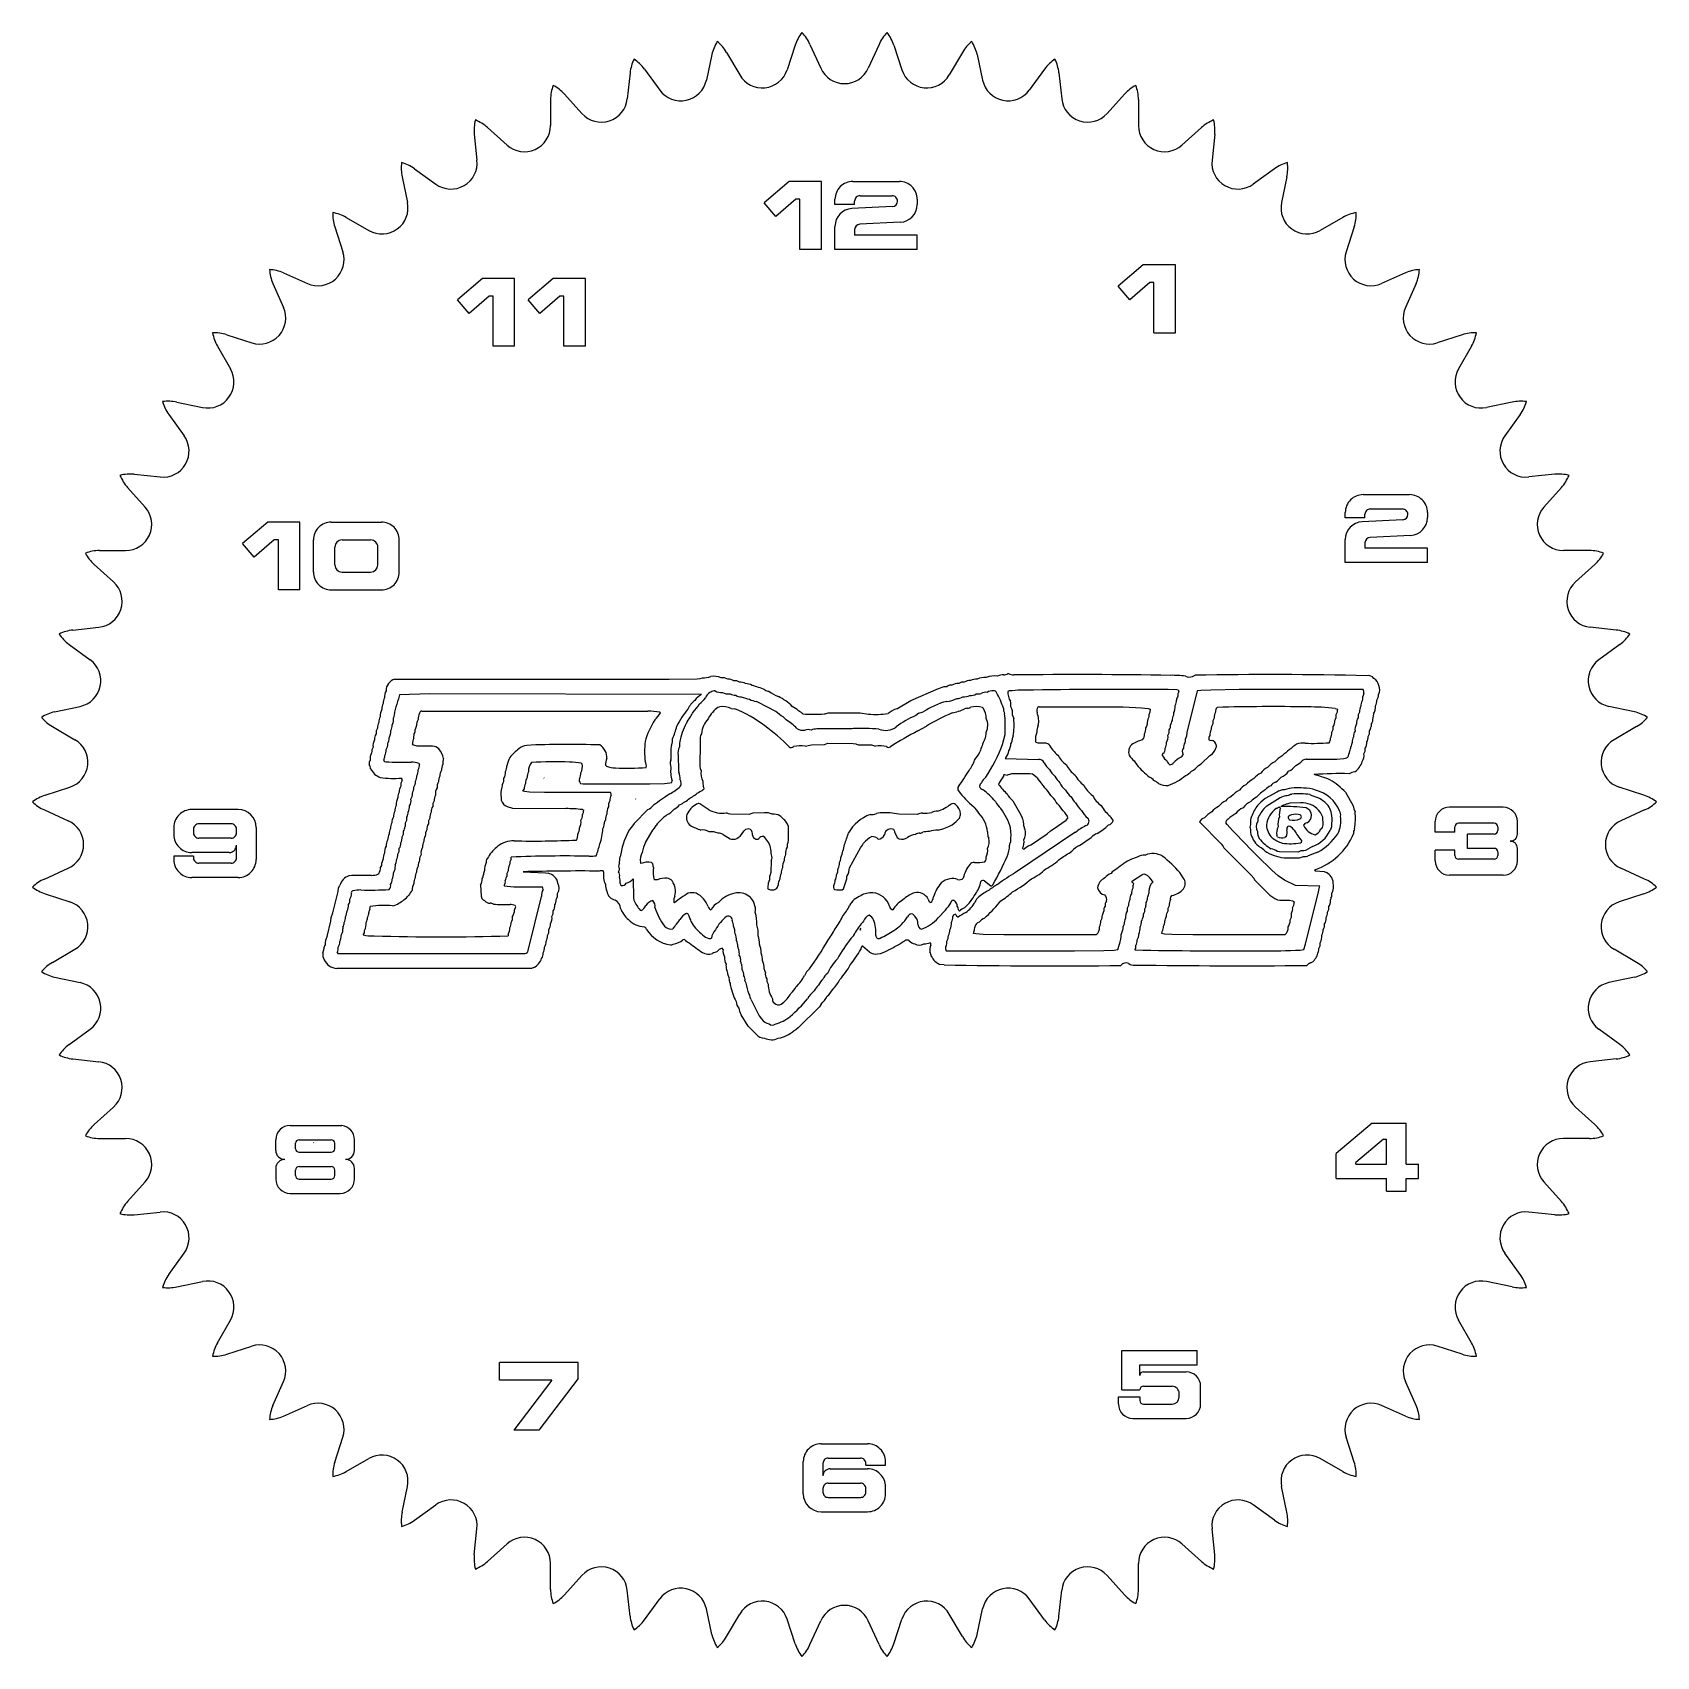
# Model space of a CAD drawing. Extents: x -4.93 to 4.93, y -4.93 to 4.93.
import ezdxf

# ---------------------------------------------------------------- set-up
doc = ezdxf.new("R2010")
doc.units = 0
doc.linetypes.add('SOLID', pattern=[0])
for name, color, linetype in [('1', 1, 'SOLID'), ('3', 1, 'SOLID'), ('4', 1, 'SOLID')]:
    doc.layers.add(name, color=color, linetype=linetype)

msp = doc.modelspace()

# ---------------------------------------------------------------- linework, layer by layer
at = {"layer": '1', "color": 0, "linetype": 'SOLID'}
for p, q in [((-2.730707, 1.002964), (-1.063686, 1.002964)), ((-1.063686, 1.002964), (-0.893608, 1.005882)), ((-0.893608, 1.005882), (-0.876655, 1.007411)), ((-0.876655, 1.007411), (-0.862621, 1.011857)), ((0.992543, 1.03798), (0.996711, 1.038258)), ((2.113895, 1.020611), (2.129735, 1.027281)), ((-2.701388, 0.908059), (-2.703334, 0.901528)), ((-2.517136, 0.914868), (-2.701388, 0.908059)), ((-0.869152, 0.910421), (-2.517136, 0.914868)), ((-0.811347, 0.925012), (-0.818434, 0.923622)), ((0.403242, 0.87346), (0.570264, 0.947938)), ((0.570264, 0.947938), (0.605975, 0.958777)), ((0.605975, 0.958777), (0.617091, 0.958916)), ((0.617091, 0.958916), (0.623205, 0.960306)), ((0.999907, 0.932515), (0.992403, 0.929875)), ((2.03094, 0.928902), (2.0308, 0.934043)), ((2.142102, 0.932515), (2.077906, 0.680732)), ((2.163223, 0.935572), (2.142102, 0.932515)), ((2.224223, 0.938073), (2.163223, 0.935572)), ((2.395692, 0.941269), (2.224223, 0.938073)), ((3.149374, 0.941269), (2.395692, 0.941269)), ((-2.566604, 0.808985), (-1.194163, 0.808985)), ((-1.121074, 0.802732), (-1.116905, 0.799259)), ((-0.767299, 0.833441), (-0.758406, 0.835387)), ((-0.687401, 0.826632), (-0.666697, 0.824409)), ((-0.521213, 0.862066), (-0.535247, 0.867346)), ((-0.416165, 0.807457), (-0.521213, 0.862066)), ((-0.395044, 0.78842), (-0.416165, 0.807457)), ((-0.099629, 0.800093), (0.094766, 0.798564)), ((0.094766, 0.798564), (0.145484, 0.791616)), ((0.317091, 0.824409), (0.403242, 0.87346)), ((0.451598, 0.798286), (0.4327, 0.783001)), ((0.838026, 0.832607), (0.843446, 0.826772)), ((1.181936, 0.835387), (1.691338, 0.835387)), ((1.691338, 0.835387), (1.80389, 0.830523)), ((1.80389, 0.830523), (1.843492, 0.826632)), ((1.843492, 0.826632), (1.856692, 0.821769)), ((1.854608, 0.803149), (1.848077, 0.788142)), ((1.856692, 0.821769), (1.854608, 0.803149)), ((2.97999, 0.826632), (2.994579, 0.821769)), ((0.046827, 0.703103), (-0.167855, 0.701575)), ((0.053914, 0.704909), (0.046827, 0.703103)), ((0.44604, 0.690042), (0.497174, 0.719083)), ((1.020194, 0.784529), (1.027698, 0.763131)), ((1.847938, 0.777582), (1.846548, 0.770078)), ((1.848077, 0.788142), (1.847938, 0.777582)), ((-2.621629, 0.605975), (-2.623991, 0.610977)), ((-2.61482, 0.602223), (-2.621629, 0.605975)), ((-2.615237, 0.645855), (-2.613709, 0.671283)), ((-2.595228, 0.597221), (-2.61482, 0.602223)), ((-2.500879, 0.597221), (-2.595228, 0.597221)), ((-0.201065, 0.606114), (-0.122001, 0.607503)), ((-0.122001, 0.607503), (-0.101019, 0.614729)), ((-0.101019, 0.614729), (0.052941, 0.613339)), ((0.052941, 0.613339), (0.069755, 0.61056)), ((0.069755, 0.61056), (0.082122, 0.606114)), ((0.082122, 0.606114), (0.164382, 0.604585)), ((0.164382, 0.604585), (0.175637, 0.601667)), ((0.175637, 0.601667), (0.188004, 0.597221)), ((0.960305, 0.608059), (0.974756, 0.668365)), ((1.164289, 0.619314), (1.160259, 0.627652)), ((1.175405, 0.614868), (1.164289, 0.619314)), ((1.216118, 0.614868), (1.175405, 0.614868)), ((2.068457, 0.627652), (2.066234, 0.617925)), ((2.068596, 0.638212), (2.068457, 0.627652)), ((2.076516, 0.657943), (2.068596, 0.638212)), ((2.077906, 0.680732), (2.076516, 0.657943)), ((2.253403, 0.579574), (2.25785, 0.594858)), ((2.25785, 0.594858), (2.258406, 0.599166)), ((-2.7981, 0.512598), (-2.7981, 0.507596)), ((-1.5981, 0.493145), (-1.591986, 0.489254)), ((-1.054793, 0.510792), (-1.05396, 0.516211)), ((-1.009772, 0.539972), (-1.008244, 0.451737)), ((0.980037, 0.525799), (0.976563, 0.522325)), ((0.976563, 0.522325), (1.178184, 0.515238)), ((1.759147, 0.507179), (1.774154, 0.483279)), ((2.165863, 0.489393), (2.217553, 0.539555)), ((2.217553, 0.539555), (2.233811, 0.54956)), ((2.233811, 0.54956), (2.245483, 0.564428)), ((2.245483, 0.564428), (2.253403, 0.579574)), ((2.802268, 0.517878), (2.9893, 0.517878)), ((2.9893, 0.517878), (3.032514, 0.522047)), ((3.032514, 0.522047), (3.048632, 0.525243)), ((3.048632, 0.525243), (3.055441, 0.529412)), ((-2.583973, 0.491478), (-2.579804, 0.486614)), ((-1.826122, 0.405466), (-1.823899, 0.403242)), ((-1.446085, 0.47522), (-1.45081, 0.480917)), ((-1.008244, 0.451737), (-1.005465, 0.437703)), ((1.169986, 0.404493), (1.1415, 0.427837)), ((2.150022, 0.480083), (2.165863, 0.489393)), ((-1.952292, 0.324316), (-1.945344, 0.335433)), ((-1.943955, 0.320982), (-1.952292, 0.324316)), ((-1.913107, 0.318342), (-1.943955, 0.320982)), ((-1.822232, 0.315007), (-1.913107, 0.318342)), ((-1.420101, 0.315007), (-1.822232, 0.315007)), ((-1.602964, 0.371144), (-1.58754, 0.367948)), ((-1.58754, 0.367948), (-1.182769, 0.367948)), ((-1.182769, 0.367948), (-1.092311, 0.371144)), ((-1.092311, 0.371144), (-1.059935, 0.373645)), ((-1.059935, 0.373645), (-1.048262, 0.376841)), ((-1.048262, 0.376841), (-1.046734, 0.388791)), ((2.624409, 0.316952), (2.553959, 0.279018)), ((2.671236, 0.295137), (2.678878, 0.297221)), ((2.678878, 0.297221), (2.680962, 0.29736)), ((2.708475, 0.304863), (2.716673, 0.306253)), ((3.041823, 0.317369), (3.089207, 0.234136)), ((-2.048169, 0.230245), (-2.016627, 0.220241)), ((-2.016627, 0.220241), (-1.691199, 0.218018)), ((-1.591847, 0.212043), (-1.583093, 0.208708)), ((-1.194441, 0.212321), (-1.277396, 0.127976)), ((-1.266836, 0.274711), (-1.268781, 0.276934)), ((-0.82427, 0.211348), (-0.879018, 0.247198)), ((1.021306, 0.265123), (1.071468, 0.179389)), ((2.508522, 0.237332), (2.503519, 0.23094)), ((2.527419, 0.25623), (2.508522, 0.237332)), ((2.553959, 0.279018), (2.527419, 0.25623)), ((2.564241, 0.23497), (2.644417, 0.286105)), ((2.625103, 0.218295), (2.621491, 0.218018)), ((2.645946, 0.221769), (2.64414, 0.225799)), ((2.644417, 0.286105), (2.662481, 0.290829)), ((2.662481, 0.290829), (2.671236, 0.295137)), ((2.685687, 0.244836), (2.681379, 0.244419)), ((2.703056, 0.251089), (2.685687, 0.244836)), ((2.769614, 0.253312), (2.703056, 0.251089)), ((2.889253, 0.194534), (2.87897, 0.208291)), ((3.089207, 0.234136), (3.092958, 0.216767)), ((3.092958, 0.216767), (3.100462, 0.198564)), ((-1.293098, 0.10491), (-1.305882, 0.091153)), ((-1.277396, 0.127976), (-1.293098, 0.10491)), ((-1.164427, 0.086568), (-1.154006, 0.099074)), ((-1.154006, 0.099074), (-1.144557, 0.115887)), ((-0.70477, 0.18717), (-0.716998, 0.191616)), ((-0.691987, 0.184252), (-0.70477, 0.18717)), ((-0.579435, 0.182724), (-0.691987, 0.184252)), ((-0.569708, 0.18717), (-0.579435, 0.182724)), ((-0.556924, 0.189949), (-0.569708, 0.18717)), ((-0.485085, 0.191616), (-0.556924, 0.189949)), ((-0.340991, 0.109773), (-0.347661, 0.127281)), ((0.33057, 0.184252), (0.289718, 0.1912)), ((0.443816, 0.182724), (0.33057, 0.184252)), ((1.071468, 0.179389), (1.078416, 0.162575)), ((1.267253, 0.092126), (1.346456, 0.147291)), ((1.346456, 0.147291), (1.355071, 0.160769)), ((1.355071, 0.160769), (1.353682, 0.172302)), ((2.15572, 0.137008), (2.286891, 0.004169)), ((2.32288, 0.121167), (2.315376, 0.131589)), ((2.705696, 0.109078), (2.694024, 0.110607)), ((2.903982, 0.165216), (2.889253, 0.194534)), ((2.906344, 0.119222), (2.903982, 0.165216)), ((2.95734, 0.106438), (2.948447, 0.084345)), ((2.959286, 0.165076), (2.95734, 0.106438)), ((-1.305882, 0.091153), (-1.313246, 0.077258)), ((-1.208337, 0.012506), (-1.164427, 0.086568)), ((-0.737147, 0.060861), (-0.695044, 0.0346)), ((-0.695044, 0.0346), (-0.685178, 0.032793)), ((0.108384, -0.004724), (0.116304, 0.009032)), ((0.306531, 0.073784), (0.320704, 0.042103)), ((0.320704, 0.042103), (0.332515, 0.0346)), ((0.868874, 0.076285), (0.868874, 0.06767)), ((0.868874, 0.06767), (0.868874, 0.064058)), ((1.399536, 0.072117), (1.038953, -0.169384)), ((1.128856, -0.003196), (1.230291, 0.065447)), ((1.230291, 0.065447), (1.25044, 0.083233)), ((1.25044, 0.083233), (1.267253, 0.092126)), ((1.402454, 0.073784), (1.399536, 0.072117)), ((1.427605, -0.006531), (1.498332, 0.043076)), ((2.286891, 0.004169), (2.299675, -0.011394)), ((2.628577, 0.045994), (2.624409, 0.054331)), ((2.683046, 0.048078), (2.673181, 0.041964)), ((-2.024825, -0.089208), (-2.024131, -0.076424)), ((-0.445345, -0.097823), (-0.446734, -0.170912)), ((0.030987, -0.141732), (0.09685, -0.019592)), ((0.09685, -0.019592), (0.108384, -0.004724)), ((1.081751, -0.021677), (1.086475, -0.027374)), ((1.086475, -0.027374), (1.092589, -0.027096)), ((1.777628, -0.076285), (1.742334, -0.088791)), ((2.299675, -0.011394), (2.303427, -0.019592)), ((2.303427, -0.019592), (2.469337, -0.187031)), ((2.642055, -0.045021), (2.629411, -0.042242)), ((2.754608, -0.046549), (2.642055, -0.045021)), ((2.668735, -0.081843), (2.761833, -0.080454)), ((2.761833, -0.080454), (2.78615, -0.073228)), ((2.78615, -0.073228), (2.802268, -0.073089)), ((2.799628, -0.035572), (2.79004, -0.037656)), ((2.842287, -0.011672), (2.799628, -0.035572)), ((2.802268, -0.073089), (2.810466, -0.0717)), ((-2.832699, -0.180361), (-2.827697, -0.176193)), ((-1.951736, -0.165632), (-1.815562, -0.171607)), ((-1.815562, -0.171607), (-1.800138, -0.174525)), ((-1.462482, -0.166744), (-1.465122, -0.160352)), ((-1.235432, -0.115192), (-1.238906, -0.108383)), ((-1.163038, -0.117415), (-1.171931, -0.109912)), ((-1.159842, -0.140065), (-1.163038, -0.117415)), ((-0.446734, -0.170912), (-0.453404, -0.189532)), ((0.01334, -0.200509), (0.014729, -0.192867)), ((0.014729, -0.192867), (0.015563, -0.190782)), ((1.748865, -0.220519), (1.804724, -0.183279)), ((1.804724, -0.183279), (1.817091, -0.178832)), ((1.817091, -0.178832), (1.828207, -0.182029)), ((2.057341, -0.202732), (2.036359, -0.170634)), ((2.469337, -0.187031), (2.484899, -0.205373)), ((2.632745, -0.18981), (2.595228, -0.156183)), ((2.67068, -0.215933), (2.632745, -0.18981)), ((2.857433, -0.153126), (2.853681, -0.156461)), ((2.853681, -0.156461), (2.860907, -0.159101)), ((2.860907, -0.159101), (2.911763, -0.163687)), ((2.911763, -0.163687), (2.926493, -0.170773)), ((-3.105881, -0.415053), (-3.073922, -0.284993)), ((-3.073922, -0.284993), (-3.072949, -0.2654)), ((-3.072949, -0.2654), (-3.065029, -0.247614)), ((-2.209216, -0.245113), (-2.207132, -0.313756)), ((-2.062065, -0.252061), (-2.066094, -0.248587)), ((-2.048447, -0.25484), (-2.062065, -0.252061)), ((-2.008707, -0.258314), (-2.048447, -0.25484)), ((-1.834737, -0.258314), (-2.008707, -0.258314)), ((-1.283232, -0.208013), (-1.281704, -0.325845)), ((-1.135108, -0.213988), (-1.156507, -0.214127)), ((-0.015146, -0.274432), (-0.005836, -0.26943)), ((-0.005836, -0.26943), (0.01334, -0.209263)), ((0.01334, -0.209263), (0.01334, -0.200509)), ((0.424363, -0.294442), (0.41672, -0.29597)), ((0.84956, -0.220936), (0.889301, -0.251922)), ((0.889301, -0.251922), (0.895553, -0.251366)), ((0.895553, -0.251366), (0.901389, -0.244696)), ((1.873089, -0.228717), (1.859332, -0.241639)), ((1.873089, -0.227049), (1.873089, -0.228717)), ((2.484899, -0.205373), (2.488651, -0.213571)), ((2.488651, -0.213571), (2.582444, -0.307503)), ((2.737794, -0.249421), (2.67068, -0.215933)), ((2.886891, -0.253867), (2.737794, -0.249421)), ((2.798378, -0.605836), (2.87772, -0.288189)), ((2.87772, -0.288189), (2.883417, -0.257341)), ((2.883417, -0.257341), (2.886891, -0.253867)), ((-2.207132, -0.313756), (-2.201157, -0.328624)), ((-2.201157, -0.328624), (-2.193653, -0.336128)), ((-2.193653, -0.336128), (-2.185177, -0.340157)), ((-1.921583, -0.644048), (-1.839601, -0.315284)), ((-1.281704, -0.325845), (-1.278925, -0.33849)), ((-1.031588, -0.353913), (-1.033117, -0.354053)), ((0.522464, -0.352246), (0.520519, -0.352663)), ((0.61334, -0.398934), (0.620982, -0.385595)), ((0.939323, -0.355164), (0.948911, -0.341269)), ((2.582444, -0.307503), (2.613848, -0.32793)), ((2.613848, -0.32793), (2.629411, -0.335294)), ((2.629411, -0.335294), (2.642611, -0.337656)), ((2.642611, -0.337656), (2.701249, -0.337656)), ((2.701249, -0.337656), (2.720842, -0.342658)), ((2.720842, -0.342658), (2.727651, -0.34641)), ((2.727651, -0.34641), (2.730013, -0.351412)), ((-3.142148, -0.559425), (-3.118526, -0.465215)), ((-3.118526, -0.465215), (-3.117136, -0.442427)), ((-3.117136, -0.442427), (-3.105881, -0.415053)), ((-1.241408, -0.398379), (-1.234738, -0.401713)), ((-0.930291, -0.470078), (-0.91987, -0.488837)), ((-0.80968, -0.396294), (-0.811347, -0.39685)), ((0.293052, -0.396155), (0.291107, -0.39685)), ((0.569152, -0.445901), (0.61334, -0.398934)), ((0.689486, -0.441315), (0.687401, -0.441593)), ((0.693515, -0.401297), (0.697267, -0.403937)), ((-2.041639, -0.544418), (-2.041778, -0.55484)), ((-0.971838, -0.577628), (-0.98087, -0.578323)), ((0.096156, -0.509402), (0.092682, -0.511486)), ((0.092682, -0.511486), (0.097129, -0.521074)), ((0.099352, -0.512737), (0.096156, -0.509402)), ((0.097129, -0.521074), (0.099352, -0.512737)), ((0.782862, -0.539555), (0.789532, -0.518017)), ((0.797035, -0.543168), (0.782862, -0.539555)), ((0.789532, -0.518017), (0.790921, -0.501621)), ((0.8415, -0.545808), (0.797035, -0.543168)), ((0.968087, -0.549421), (0.8415, -0.545808)), ((1.52779, -0.549421), (0.968087, -0.549421)), ((1.92728, -0.540111), (1.92867, -0.528439)), ((1.942287, -0.543446), (1.92728, -0.540111)), ((1.987308, -0.545947), (1.942287, -0.543446)), ((2.114728, -0.549421), (1.987308, -0.545947)), ((2.674431, -0.549421), (2.114728, -0.549421)), ((-3.068225, -0.66239), (-1.939786, -0.66239)), ((-0.737424, -0.636822), (-0.742427, -0.630291)), ((0.109078, -0.617508), (0.106299, -0.61723)), ((0.152015, -0.654608), (0.109078, -0.617508)), ((0.267763, -0.63974), (0.264428, -0.64113)), ((0.523298, -0.599861), (0.518712, -0.597221)), ((0.524687, -0.611672), (0.523298, -0.599861)), ((0.617091, -0.64641), (1.397174, -0.64641)), ((1.397174, -0.64641), (1.574617, -0.643214)), ((1.574617, -0.643214), (1.637702, -0.640713)), ((1.637702, -0.640713), (1.659518, -0.637517)), ((1.659518, -0.637517), (1.669383, -0.605836)), ((2.767114, -0.640713), (2.788512, -0.637517)), ((2.788512, -0.637517), (2.798378, -0.605836)), ((-1.899767, -0.752153), (-3.083509, -0.752153)), ((-1.885455, -0.746873), (-1.899767, -0.752153)), ((0.604724, -0.730477), (0.579713, -0.728253)), ((-0.568874, -0.939184), (-0.5176, -1.039925)), ((-0.151876, -0.985317), (-0.28138, -1.113293)), ((-0.142427, -0.968503), (-0.151876, -0.985317)), ((-0.626679, -1.033672), (-0.628763, -1.030199)), ((-0.585826, -1.103149), (-0.626679, -1.033672)), ((-0.5176, -1.039925), (-0.503149, -1.058684)), ((-0.536498, -1.151644), (-0.585826, -1.103149)), ((-0.295414, -1.124548), (-0.308337, -1.130801)), ((-0.28138, -1.113293), (-0.295414, -1.124548))]:
    msp.add_line(p, q, dxfattribs=at)
for centre, radius, start, end in [((-2.714264, 0.935802), 0.069145, 103.757165, 181.918469), ((-0.85558, 1.120511), 0.108882, 266.29211, 293.250822), ((-0.795584, 0.908103), 0.113649, 66.085424, 98.61003), ((-0.74022, 0.954326), 0.058414, 57.622341, 99.154573), ((-0.704974, 0.939889), 0.063893, 58.46953, 93.557998), ((-0.667655, 0.939592), 0.054896, 57.7359, 94.079429), ((-0.634544, 0.921603), 0.064521, 58.645954, 93.38234), ((0.722849, 0.931613), 0.054696, 85.644784, 122.088935), ((0.761754, 0.927337), 0.068313, 87.795665, 120.577578), ((0.802577, 0.911299), 0.09255, 88.096849, 114.374646), ((0.851977, 0.908499), 0.105962, 85.140033, 115.925235), ((0.911564, 0.890161), 0.133856, 82.377863, 112.21591), ((0.96022, 0.95875), 0.071145, 83.988982, 115.742787), ((0.962324, 1.085922), 0.056671, 275.41268, 302.223751), ((1.037297, 1.123148), 0.094094, 244.447662, 264.399638), ((1.413552, -35.113651), 36.14521, 89.102792, 90.61099), ((1.990978, 0.318204), 0.709031, 83.613554, 90.925418), ((2.094011, 1.06413), 0.047847, 239.665901, 294.555388), ((2.59733, -24.00482), 25.036468, 88.685338, 91.07015), ((3.179664, 0.981673), 0.044102, 37.733004, 100.343771), ((3.188698, 0.959836), 0.055244, 5.106922, 62.106828), ((-2.745959, 0.861113), 0.054721, 147.799737, 185.120366), ((-2.72832, 0.899637), 0.064625, 148.412323, 188.330691), ((-1.980031, 0.641946), 0.768472, 160.257698, 170.485917), ((-0.826451, 0.824257), 0.096164, 116.361961, 148.062792), ((-1.055708, 1.054501), 0.267108, 311.175759, 322.13549), ((-0.773978, 0.861058), 0.07675, 125.396522, 157.401405), ((-0.788925, 0.896106), 0.036583, 84.412286, 127.800472), ((-0.748307, 1.000977), 0.077847, 241.574546, 275.461092), ((-0.702225, 0.995705), 0.081925, 241.831935, 275.614116), ((-0.660979, 0.976192), 0.070361, 241.816909, 270.661928), ((-0.630899, 0.95021), 0.053157, 236.592579, 274.553169), ((-0.502714, 1.211769), 0.338094, 248.490359, 257.415514), ((-0.597065, 0.914075), 0.062749, 55.17546, 93.56963), ((-0.693385, 0.448577), 0.533632, 66.797041, 75.661543), ((-0.455425, 0.98097), 0.050257, 236.532101, 265.805127), ((-0.332969, 1.087373), 0.201021, 231.137181, 250.002638), ((-0.550954, 0.598977), 0.334619, 45.661601, 63.512474), ((0.647425, 0.925831), 0.042132, 83.238645, 125.089983), ((0.692704, 0.89382), 0.084139, 89.258582, 118.632777), ((0.685356, 0.950192), 0.063322, 267.323239, 300.854697), ((0.718929, 1.004825), 0.108999, 269.423085, 293.126967), ((0.763824, 0.977625), 0.073069, 268.36692, 299.508904), ((0.79838, 1.092176), 0.178148, 270.461301, 280.394784), ((0.856369, 0.877662), 0.047029, 78.58343, 123.338091), ((0.900174, 0.862096), 0.070657, 85.290867, 119.223066), ((0.907643, 0.915566), 0.01703, 25.090259, 95.621149), ((0.532493, 0.695891), 0.451696, 16.990553, 30.153759), ((1.086471, 0.921688), 0.094423, 175.026015, 213.60359), ((1.126245, -0.496407), 1.434496, 89.157533, 95.052652), ((1.663519, -37.862482), 38.80385, 89.475328, 90.7622), ((2.075089, 0.868662), 0.05997, 148.183799, 173.410238), ((2.013478, 0.91309), 0.027186, 50.418636, 78.601892), ((2.065297, 0.905607), 0.041509, 145.86148, 187.376773), ((3.26002, 0.871863), 0.116207, 157.615266, 179.62414), ((3.114393, 0.924046), 0.038991, 348.269133, 386.213894), ((3.185435, 0.906879), 0.056407, -32.733916, 4.873953), ((3.201389, 0.939833), 0.049123, -34.979632, 30.482424), ((-2.742361, 0.783536), 0.076726, 150.827683, 186.013795), ((-2.736773, 0.821415), 0.072584, 151.337133, 180.378452), ((-2.507481, 0.760048), 0.08136, 152.740191, 180.569233), ((-2.568299, 0.797602), 0.011509, 81.529817, 181.43694), ((-1.192934, 0.393066), 0.415921, 80.050941, 90.169384), ((-1.322524, 0.927327), 0.242241, 315.002495, 328.083629), ((-0.526175, 0.473002), 0.550175, 140.547757, 153.527968), ((-1.429521, 1.082462), 0.581614, 324.978069, 331.423865), ((-0.806713, 0.748469), 0.162214, 128.665249, 152.805498), ((-1.119998, 1.003416), 0.283126, 315.298351, 328.016311), ((-0.655576, 0.67368), 0.194951, 124.965609, 152.549775), ((-0.737694, 0.711041), 0.126059, 66.486526, 99.456816), ((-0.945805, 0.124412), 0.75359, 52.258177, 68.261484), ((-0.488188, 1.067039), 0.205164, 244.5421, 256.739817), ((-0.370563, 0.727427), 0.123098, 42.627064, 64.253666), ((-0.322962, 0.712414), 0.107353, 48.764576, 66.404124), ((-0.185551, 1.833712), 1.042699, 266.335167, 273.417728), ((-0.128303, 0.851704), 0.059042, 274.773155, 299.055362), ((0.188678, 1.30401), 0.514211, 265.181493, 278.439994), ((0.379004, 0.648768), 0.186234, 109.41738, 128.076975), ((0.438654, 0.902692), 0.105205, 277.067433, 292.125087), ((0.7551, 0.380397), 0.507067, 105.385939, 123.088188), ((1.163544, -0.393296), 1.296702, 113.182658, 120.923704), ((0.618313, 0.994335), 0.125064, 271.031622, 300.825355), ((0.593021, 1.101507), 0.308702, 281.218696, 296.153051), ((0.744423, 0.778151), 0.048734, 84.167748, 108.340946), ((0.743739, 0.865575), 0.039348, 278.235324, 304.54148), ((0.801087, 0.709769), 0.128273, 73.263201, 105.852093), ((0.745509, 0.765912), 0.115307, -0.150664, 31.857607), ((1.030688, 0.826445), 0.06623, 178.754947, 207.306104), ((0.27096, 0.716165), 0.705418, 356.114616, 366.503457), ((0.878022, 0.841392), 0.132799, -1.931895, 12.188466), ((0.927502, 0.794855), 0.093266, -6.356493, 26.805772), ((1.209366, 0.811995), 0.041632, 149.217548, 196.41351), ((1.037348, 0.748318), 0.141918, 349.598533, 381.456739), ((1.180672, 0.822724), 0.012725, 84.301873, 123.772809), ((2.043087, 0.790326), 0.045599, 147.713936, 185.896835), ((1.923897, 0.837671), 0.083854, 344.088319, 364.805871), ((1.970386, 0.870858), 0.045373, 324.787926, 365.926651), ((2.302474, 0.772192), 0.057976, 147.563563, 184.152186), ((2.287344, 0.809281), 0.034329, 137.196114, 190.054276), ((2.600392, -11.724381), 12.561543, 89.03669, 91.542942), ((2.806554, -0.885608), 1.721002, 84.216141, 89.832724), ((2.9227, 0.786364), 0.063798, -31.544261, 3.471247), ((2.941956, 0.818609), 0.052718, -32.57409, 3.436099), ((3.171102, 0.774019), 0.053161, 146.59399, 184.551384), ((3.191684, 0.806998), 0.065066, 149.266643, 183.268893), ((3.187157, 0.844646), 0.051588, 147.155077, 184.888713), ((3.331921, 0.749908), 0.126465, 160.276099, 181.690255), ((3.148054, 0.83404), 0.076941, -32.597805, 6.18824), ((3.172464, 0.873131), 0.060507, -30.596151, 3.075808), ((-2.786826, 0.675203), 0.057975, 147.562948, 184.152282), ((-2.776791, 0.710407), 0.059108, 148.155221, 183.984765), ((-2.771574, 0.745941), 0.055598, 147.885142, 184.484885), ((-2.827909, 0.683663), 0.072855, -30.118256, 6.890595), ((-2.800449, 0.720991), 0.053202, -32.502838, 4.083654), ((-2.816071, 0.762572), 0.078399, -28.819128, 4.678726), ((-2.644882, 0.694439), 0.038832, 323.394759, 367.062583), ((-2.548685, 0.691151), 0.05822, 148.162912, 172.040417), ((-2.533739, 0.725668), 0.064519, 148.64511, 183.382397), ((-0.78915, 0.513142), 0.436005, 146.144, 165.132893), ((-1.397549, 0.803157), 0.388281, 335.449032, 347.368733), ((-0.52689, 0.51054), 0.48833, 150.812981, 165.097294), ((-0.709157, 0.656466), 0.160399, 138.118081, 174.201024), ((-1.189521, -0.251838), 1.200887, 44.675615, 54.051426), ((-0.444262, 0.685367), 0.114203, 38.500554, 64.470938), ((-0.482689, 0.529105), 0.260815, 42.05134, 60.65848), ((-0.251896, 0.76431), 0.070994, 238.469734, 279.783099), ((-0.221265, 0.646563), 0.051253, 68.802251, 111.24003), ((-0.168916, 0.618907), 0.082674, 89.26491, 114.144103), ((0.078755, -1.316039), 2.021101, 86.313442, 90.704225), ((0.249461, 0.804972), 0.111785, 248.619203, 305.72342), ((0.634742, 0.300908), 0.522719, 112.738235, 127.749389), ((0.76989, 0.723916), 0.100038, -25.398214, 24.64525), ((0.579516, 0.723877), 0.449897, -8.230395, 5.005468), ((1.234426, 0.689549), 0.066363, 150.034643, 187.271971), ((1.764777, 0.70526), 0.065749, -30.551318, 3.086609), ((1.770903, 0.74363), 0.068968, 329.667512, 347.945109), ((1.900663, 0.73797), 0.062923, 149.317935, 187.988017), ((1.922171, 0.69042), 0.050245, 326.282426, 365.757825), ((1.937438, 0.720895), 0.043043, 323.778287, 366.294262), ((2.050758, 0.716738), 0.071093, 150.122084, 172.828566), ((2.042109, 0.756372), 0.053162, 146.594141, 184.551643), ((2.276558, 0.666382), 0.058465, 147.95149, 184.188523), ((2.284294, 0.701738), 0.057455, 147.39162, 184.324048), ((2.294213, 0.736968), 0.058474, 147.954168, 184.185818), ((2.91551, 0.711549), 0.052709, -33.575316, 4.720906), ((2.911336, 0.74934), 0.065836, -30.539432, 3.175642), ((3.173532, 0.695847), 0.074247, 150.24056, 186.531442), ((3.174824, 0.736344), 0.065848, 149.463585, 183.172491), ((3.063756, 0.746225), 0.137095, 335.551966, 347.215071), ((3.240697, 0.720599), 0.043502, 143.984377, 186.218698), ((-2.788374, 0.598487), 0.074929, 150.212092, 186.293287), ((-2.794436, 0.639818), 0.059109, 148.155617, 183.984369), ((-2.832097, 0.607542), 0.05847, -32.046936, 4.186849), ((-2.836155, 0.646294), 0.07127, -28.936523, 0.651921), ((-2.558607, 0.613103), 0.065419, 149.957804, 181.862147), ((-2.504553, 0.538751), 0.058585, 45.513423, 86.404027), ((-1.923082, 0.522615), 0.079335, 94.844314, 133.389377), ((-1.680546, -4.180792), 4.788949, 87.66138, 92.983255), ((-1.535338, 0.525651), 0.093198, 358.040647, 417.404096), ((-0.712991, 0.567352), 0.500899, 173.389857, 187.267965), ((-0.650522, 0.548379), 0.404718, 171.878012, 184.558787), ((-1.102139, 0.633897), 0.058309, 330.920425, 367.813716), ((-0.929173, 0.556422), 0.082261, 152.907582, 191.535262), ((-0.711149, 0.590252), 0.291282, 170.938393, 179.285359), ((5.070381, 0.508943), 5.947877, 178.698229, 180.083921), ((-0.820682, 0.645324), 0.05529, 150.354529, 181.178855), ((-0.324569, 0.611065), 0.021584, 239.35286, 312.44018), ((-0.268527, 0.392622), 0.206719, 81.787837, 101.574796), ((-0.254835, 0.750124), 0.15372, 275.913059, 290.474732), ((0.215874, 0.405159), 0.194073, 78.207821, 98.25654), ((0.268168, 0.607857), 0.017928, 225.195845, 309.509674), ((1.35473, -1.077684), 1.987604, 117.205217, 122.747023), ((1.388089, 0.395878), 0.589479, 155.903712, 163.596756), ((0.795813, 0.672491), 0.065006, -33.571027, 7.529653), ((0.041559, 0.954859), 0.982021, 326.157953, 339.319929), ((0.925526, 0.612998), 0.084672, 328.813766, 359.196916), ((0.959224, 0.64343), 0.059977, 328.184323, 353.407785), ((1.048984, 0.640922), 0.030495, 142.533235, 188.252509), ((1.258332, 0.639766), 0.098818, 155.242308, 187.041438), ((1.218203, 0.578056), 0.036871, 52.644851, 93.240528), ((1.435472, 0.717677), 0.223952, 209.509868, 231.531392), ((1.789355, 0.560547), 0.064302, 136.091656, 196.195743), ((1.849591, 0.459631), 0.180357, 102.905679, 126.216934), ((1.77535, 0.666919), 0.04631, -42.836042, 6.098408), ((1.902815, 0.613752), 0.05262, 327.411074, 365.307846), ((1.894301, 0.65359), 0.070234, 330.137877, 367.312363), ((2.110479, 0.589625), 0.052521, 147.396548, 185.212665), ((2.239264, 0.644214), 0.027604, 139.581681, 196.733381), ((2.225659, 0.652483), 0.020678, 231.650309, 272.183093), ((2.223532, 0.597001), 0.034941, 3.552036, 85.215561), ((3.471287, -0.378262), 1.225843, 126.340126, 131.578837), ((2.783465, 0.497411), 0.118233, 83.432379, 109.04691), ((2.843329, 1.913791), 1.29975, 267.956753, 274.350148), ((2.918076, 0.640192), 0.032717, -43.224022, 8.979295), ((2.893683, 0.678755), 0.065843, -30.538587, 3.17299), ((3.039507, 0.588503), 0.034752, 323.357848, 367.98291), ((3.207564, 0.563013), 0.137038, 155.550609, 167.218522), ((3.135921, 0.624043), 0.053281, 146.618743, 184.641269), ((3.147241, 0.657733), 0.055982, 147.997198, 184.482139), ((3.107195, 0.618844), 0.064524, -31.353838, 3.381246), ((3.128544, 0.651111), 0.051618, -33.462398, 5.278414), ((3.132223, 0.686002), 0.056443, -32.278891, 3.538727), ((-2.853215, 0.491408), 0.033549, 144.41475, 189.175367), ((-2.804575, 0.518844), 0.076336, 150.555609, 185.949851), ((-2.814767, 0.560703), 0.056449, 148.409755, 184.40366), ((-2.82956, 0.53449), 0.038327, -34.831743, 7.594762), ((-2.780721, 0.528157), 0.026922, 229.79401, 258.667689), ((-2.869625, 0.578213), 0.087105, 333.6526, 358.883902), ((-2.680129, 3.363485), 2.863683, 267.881057, 270.992574), ((-2.632569, 0.361209), 0.139038, 69.542251, 89.15657), ((-2.567013, 0.494452), 0.134637, 11.947927, 39.751233), ((-2.341686, 0.494942), 0.09753, 163.694148, 184.57085), ((-1.855169, 0.432397), 0.200687, 151.227328, 166.947483), ((-1.811938, 0.353898), 0.280502, 126.194247, 141.374544), ((-1.834628, 0.44597), 0.084012, 142.208025, 182.986287), ((-1.757666, -1.787251), 2.289196, 87.782879, 93.590271), ((-1.670455, 0.127447), 0.372787, 78.808352, 89.792563), ((-1.35936, 0.483621), 0.091489, 154.876906, 181.693496), ((-1.256291, 0.47786), 0.053271, -10.368654, 29.365708), ((-1.006052, 0.490552), 0.052777, 157.449237, 204.804561), ((-0.799944, 0.483487), 0.079332, 167.81573, 206.472261), ((0.632933, 0.556211), 0.162822, 319.122192, 344.107744), ((0.292162, 0.872078), 0.61425, 324.068533, 329.71853), ((0.879316, 0.592825), 0.120985, 326.357548, 348.716182), ((1.183261, 0.485685), 0.029986, 20.247672, 99.747803), ((1.316945, 0.549435), 0.118278, 206.823647, 232.037464), ((1.445287, 0.618929), 0.167651, 207.185309, 234.171916), ((1.842345, 0.612998), 0.134608, 211.526478, 231.824663), ((1.938274, 0.544159), 0.009506, 118.949336, 214.889431), ((2.014201, 0.584095), 0.09523, 208.454877, 234.442118), ((1.918741, 0.577813), 0.029408, 300.512833, 374.970828), ((2.01603, 0.531948), 0.062561, 203.87824, 229.283139), ((1.969521, 0.525522), 0.041386, 277.913748, 313.231082), ((2.100719, 0.41124), 0.132875, 117.339932, 140.718149), ((2.026429, 0.556784), 0.030542, 295.740569, 344.16143), ((2.080977, 0.565095), 0.030173, 139.090273, 213.483853), ((2.670249, 0.386167), 0.129859, 116.151492, 141.255808), ((2.750318, 0.377839), 0.185609, 119.91326, 137.709929), ((2.692348, 0.582736), 0.113595, 295.354045, 319.330861), ((2.809837, 0.462901), 0.055496, 97.838679, 124.370669), ((2.951936, 0.582701), 0.116417, 332.758156, 352.627459), ((3.039808, 0.531075), 0.10687, 303.144221, 345.468892), ((3.083727, 0.542759), 0.070896, -32.889483, 6.973502), ((3.106017, 0.580935), 0.056445, -31.59109, 4.405089), ((-2.944244, 0.452318), 0.067022, 5.92857, 30.22706), ((-2.778772, 0.511665), 0.111855, 207.948705, 248.953046), ((-2.737043, 0.968096), 0.566787, 261.69183, 274.733458), ((-2.701128, 0.39218), 0.015499, 345.785594, 405.53835), ((-2.652066, 0.413788), 0.054893, -32.265395, 4.0802), ((-2.64476, 0.448195), 0.056406, -32.734545, 4.874355), ((-2.640191, 0.484382), 0.060428, -31.30089, 2.117201), ((-2.406993, 0.384167), 0.05847, 147.953034, 184.186843), ((-2.39873, 0.41939), 0.057975, 147.562976, 184.152282), ((-2.380852, 0.45393), 0.066897, 150.205644, 182.950674), ((-2.131299, 0.398266), 0.063793, -31.545573, 3.472995), ((-2.119518, 0.433968), 0.060883, -31.528691, 8.382556), ((-2.109235, 0.473684), 0.058703, -31.692696, 3.943027), ((-1.878995, 0.375382), 0.057335, 147.368711, 184.239094), ((-1.868966, 0.410568), 0.05847, 147.953048, 184.18713), ((-1.582681, 0.39088), 0.028299, 158.098648, 224.217591), ((-1.65603, 0.430993), 0.055599, -32.114582, 4.484846), ((-1.6851, 0.476488), 0.093985, -25.964297, 7.806678), ((-1.388774, 0.629476), 0.164559, 249.618351, 269.107404), ((-1.32048, 1.75189), 1.288902, 266.848568, 275.189906), ((-0.888044, 0.44333), 0.1678, 171.403833, 198.967017), ((-1.096465, 0.40137), 0.097985, -4.597253, 21.76492), ((-0.756983, 0.433673), 0.114888, 172.773887, 205.503672), ((-0.074787, 0.925183), 0.957293, 323.196127, 330.215112), ((0.907814, 0.343137), 0.082246, 127.978774, 157.599785), ((1.13978, 0.268101), 0.22742, 139.883859, 154.695216), ((0.974301, 0.416953), 0.008749, 112.129494, 195.351477), ((0.990944, 0.469591), 0.048794, 245.880352, 266.490431), ((1.024888, 0.337596), 0.091113, 96.548091, 113.911371), ((1.075821, -0.566851), 0.996855, 86.222245, 93.526924), ((1.285922, 0.463598), 0.130133, 207.012614, 228.679597), ((1.367681, 0.521314), 0.139617, 207.806839, 229.559991), ((1.407786, 0.481012), 0.146371, 206.783759, 226.704671), ((1.5115, 0.570469), 0.186175, 208.022226, 233.244403), ((1.573688, 0.516354), 0.197913, 208.701829, 232.43702), ((2.185751, 0.840688), 0.545117, 220.969296, 232.279936), ((1.819131, 0.339142), 0.077757, 39.415686, 64.793866), ((1.868691, 0.653356), 0.309854, 288.312749, 310.683896), ((2.013982, 0.530976), 0.126059, 296.729618, 316.866256), ((2.039389, 0.573023), 0.14449, 297.440258, 319.967271), ((2.56935, 0.244773), 0.176838, 118.117125, 138.609615), ((2.592273, 0.310175), 0.13962, 117.806871, 139.559558), ((2.620619, 0.360671), 0.118606, 115.817073, 142.011705), ((2.501398, 0.541688), 0.200213, 305.478025, 318.148337), ((2.597066, 0.523448), 0.127132, 294.869703, 321.777462), ((2.627369, 0.576751), 0.149178, 297.799007, 319.609041), ((3.007701, -1.486565), 1.917017, 88.336189, 94.670817), ((2.826623, 0.268219), 0.157854, 63.846932, 80.897198), ((2.879604, 0.276771), 0.134171, 59.405731, 82.894598), ((3.13589, 0.274835), 0.170956, 102.722978, 115.103171), ((-2.658974, 0.288885), 0.053288, 146.621584, 184.638564), ((-2.644506, 0.32231), 0.05911, 148.155672, 183.984123), ((-2.636777, 0.357687), 0.058093, 148.113516, 184.136545), ((-2.682554, 0.306107), 0.058702, -31.693244, 3.943374), ((-2.702009, 0.348786), 0.087064, 333.650496, 358.985099), ((-2.669326, 0.380619), 0.063793, -31.545383, 3.472938), ((-2.435755, 0.269568), 0.056257, 148.088709, 184.389809), ((-2.411179, 0.308046), 0.072857, 149.882139, 186.890245), ((-2.416909, 0.348936), 0.057454, 147.391169, 184.324088), ((-1.837732, 0.306698), 0.248713, 174.427855, 188.455899), ((-2.14589, 0.363736), 0.068967, -28.481225, 0.960015), ((-1.881401, 0.338045), 0.063996, 148.855247, 182.339085), ((-1.361583, 0.268211), 0.063034, 149.5678, 182.682043), ((-1.430958, 0.303944), 0.0155, 345.787315, 405.537366), ((1.687216, -3.720563), 4.876145, 124.308063, 125.719518), ((-1.229158, 0.611195), 0.347292, 298.924967, 311.890698), ((-1.024408, 0.372102), 0.033384, -35.611643, 39.896945), ((-1.322773, 0.906927), 0.734575, 301.492118, 307.164026), ((-0.902954, 0.387429), 0.070104, 289.964698, 315.567481), ((-0.682675, 0.385481), 0.178005, 180.409724, 190.396782), ((-0.871792, 0.340518), 0.019021, 353.457918, 402.454652), ((0.710222, 0.338294), 0.022852, 144.109615, 214.684874), ((1.191778, 0.716697), 0.635253, 218.035102, 230.111269), ((0.855879, 0.346901), 0.036628, 131.156602, 167.630013), ((0.844401, 0.357232), 0.024426, 185.837037, 264.162976), ((0.400564, -0.19985), 0.691845, 41.824776, 50.361867), ((1.281041, 0.62977), 0.436178, 217.323642, 227.659941), ((1.121726, 0.380892), 0.153254, 208.670926, 229.061209), ((1.15799, 0.320105), 0.062118, 22.393371, 47.44545), ((1.13677, 0.243899), 0.127125, 24.868919, 51.778153), ((1.163786, 0.190738), 0.138451, 28.623578, 50.363288), ((1.423987, 0.431722), 0.129873, 206.152895, 231.25437), ((1.449469, 0.382081), 0.118602, 205.816426, 232.011906), ((1.628171, 0.456196), 0.200072, 208.910697, 232.35514), ((1.670339, 0.385258), 0.186196, 208.023564, 233.242955), ((1.828128, 0.282235), 0.117914, 48.023063, 64.332691), ((1.957919, 0.482653), 0.123726, 245.694445, 273.767188), ((2.484545, 0.169852), 0.182278, 118.426082, 138.300631), ((2.482022, 0.266004), 0.105889, 115.352005, 142.712524), ((2.637998, 0.177747), 0.174785, 118.271928, 141.163044), ((2.626927, 0.270103), 0.094526, 113.8552, 139.349601), ((2.644312, 0.313752), 0.070178, 112.372871, 142.417408), ((2.678999, 0.231199), 0.101655, 93.594642, 122.480643), ((2.749461, 0.085506), 0.258816, 81.601841, 107.269839), ((2.684824, 0.337391), 0.040216, 264.489295, 306.0218), ((2.758977, -0.166462), 0.474604, 81.827206, 95.113847), ((2.79949, 0.188007), 0.154026, 66.556888, 94.553871), ((2.928549, 0.491389), 0.213985, 241.500654, 254.837319), ((2.8138, 0.129093), 0.205661, 21.188737, 76.798536), ((2.766194, 0.068033), 0.371672, 42.132626, 60.733974), ((-2.687364, 0.17302), 0.051621, 146.538283, 185.276586), ((-2.668541, 0.205487), 0.062018, 148.954668, 183.702528), ((-2.636464, 0.244655), 0.085514, 152.171045, 184.819386), ((-2.691887, 0.191644), 0.042018, -34.022966, 7.754993), ((-2.706461, 0.231149), 0.065606, -31.046723, 2.974009), ((-2.69284, 0.26639), 0.060884, -31.528362, 8.38265), ((-2.456225, 0.200699), 0.053159, 146.59302, 184.552763), ((-2.442288, 0.234237), 0.058469, 147.952706, 184.187171), ((-2.028536, 0.283563), 0.056818, 193.680819, 249.784195), ((-1.694384, -0.663953), 0.881977, 83.323804, 89.793068), ((-1.64243, 0.210754), 0.059372, 328.425538, 358.024637), ((-1.376531, 0.193535), 0.066829, 149.071559, 187.744429), ((-1.368267, 0.231395), 0.065684, 148.962837, 183.064643), ((-1.23268, 0.300045), 0.095696, 293.551985, 319.821695), ((-1.141884, 0.30396), 0.139434, 296.948594, 320.63163), ((-1.078441, 0.308581), 0.103093, 295.480841, 318.793899), ((-1.161235, 0.557178), 0.354814, 296.868326, 308.771334), ((-0.834623, 0.125002), 0.135088, 117.871867, 154.639168), ((-0.886275, 0.231483), 0.01731, 65.212481, 131.641296), ((-0.741165, 0.361698), 0.17179, 241.068921, 278.087136), ((0.561298, 0.14458), 0.057892, 85.79889, 121.951173), ((0.461768, 0.497924), 0.313293, 289.34325, 305.985699), ((0.658497, 0.2254), 0.022837, 48.911155, 123.613105), ((0.626412, 0.179519), 0.078731, 5.576681, 53.261493), ((0.694301, 0.127693), 0.135774, 27.291961, 48.430423), ((1.035743, 0.319208), 0.132813, 205.749412, 229.171944), ((0.635799, -0.013585), 0.389874, 16.987924, 36.571698), ((-0.125109, -0.950477), 1.856732, 37.207763, 40.568581), ((1.478928, 0.337991), 0.113739, 205.734245, 228.221561), ((1.52796, 0.31418), 0.138923, 206.049322, 230.553455), ((1.560698, 0.266668), 0.13496, 206.285674, 231.785485), ((1.744574, 0.338971), 0.212262, 208.994544, 231.92145), ((2.295604, 0.071106), 0.142642, 117.292298, 140.11503), ((2.336446, 0.107322), 0.139597, 117.805313, 139.561607), ((2.361818, 0.162778), 0.113206, 114.297014, 143.066655), ((2.38788, 0.204538), 0.095127, 114.489161, 139.785788), ((2.476966, 0.106872), 0.129859, 116.151537, 141.255935), ((2.55573, 0.101276), 0.182808, 119.045966, 138.068408), ((2.560571, 0.173083), 0.128476, 117.196351, 136.761902), ((2.737974, 0.067665), 0.285706, 145.146533, 161.187735), ((2.720977, 0.065723), 0.230674, 132.80194, 151.50421), ((2.704431, 0.101537), 0.142992, 125.452912, 173.232309), ((2.644629, 0.196657), 0.029146, 90.96183, 132.062695), ((2.77406, 0.182799), 0.133909, 163.080892, 186.766387), ((2.736288, 0.069038), 0.183775, 107.384371, 117.963306), ((2.663332, -0.806842), 1.038283, 82.286769, 90.729385), ((2.775232, 0.111633), 0.14179, 42.976486, 92.2706), ((2.787653, 0.176311), 0.048144, -66.134037, 71.806031), ((2.768674, 0.074632), 0.234499, 46.635818, 63.69857), ((2.833366, 0.164003), 0.125924, 0.486176, 40.099699), ((2.970119, 0.179287), 0.042879, 349.116049, 394.262933), ((2.655342, 0.15931), 0.446847, -8.268972, 5.039756), ((-2.70166, 0.10159), 0.054893, 147.734618, 184.080196), ((-2.681694, 0.134209), 0.066465, 149.169095, 182.858685), ((-2.744358, 0.117512), 0.076738, 331.478742, 354.003322), ((-2.61391, 0.116941), 0.054639, 147.476352, 187.832972), ((-2.610577, 0.150813), 0.049607, 159.564257, 185.198568), ((-2.470155, 0.092437), 0.065841, 149.461522, 183.174226), ((-2.474335, 0.13023), 0.052707, 146.424096, 184.721605), ((-2.452507, 0.163025), 0.065841, 149.461591, 183.173721), ((-1.676512, 0.096759), 0.067105, -29.983263, 2.926768), ((-1.674523, 0.137409), 0.074929, -29.787893, 6.293326), ((-1.648228, 0.175235), 0.056555, -31.573988, 4.494226), ((-1.502948, 0.121179), 0.043501, 323.983985, 366.218327), ((-1.402046, 0.117831), 0.058217, 148.162297, 172.041059), ((-1.389616, 0.152546), 0.062018, 148.954463, 183.702787), ((-0.808208, -0.165555), 0.438566, 128.079137, 140.078915), ((-0.902482, 0.16303), 0.057724, 159.905793, 234.517175), ((-0.755183, 0.440369), 0.371334, 240.862523, 251.630163), ((-0.473716, 0.121641), 0.070893, 61.789293, 99.228766), ((-0.432449, 0.100957), 0.083517, 61.348138, 95.32782), ((-0.499371, 0.027548), 0.181556, 33.320743, 53.90208), ((-0.854677, 0.065555), 0.515585, 354.249564, 364.91992), ((0.248039, -0.060317), 0.259516, 110.958827, 149.671585), ((0.162501, 0.253061), 0.071405, 264.140043, 295.661213), ((0.252926, -0.247201), 0.439942, 85.20286, 97.773205), ((0.484466, 0.092011), 0.099404, 96.464251, 114.137621), ((0.492591, 0.376656), 0.186874, 264.066824, 281.754811), ((0.504487, 0.38686), 0.305965, 282.334639, 299.413237), ((0.533789, 0.291907), 0.209925, 305.183589, 321.145861), ((0.643907, 0.189588), 0.060912, 331.166886, 357.724365), ((0.670572, 0.051844), 0.199802, 7.026694, 43.725911), ((0.590573, 0.055151), 0.420521, 354.788302, 366.166786), ((0.994613, 0.117711), 0.095056, -4.370192, 28.162487), ((1.125162, 0.112314), 0.035817, 182.954198, 215.663711), ((1.687092, -0.301135), 0.470726, 117.962326, 127.205658), ((1.456702, 0.141189), 0.028259, -69.988423, 43.467775), ((1.358295, 0.3757), 0.355158, 299.762741, 313.605086), ((1.590436, 0.162026), 0.045345, 286.403465, 335.167693), ((1.82513, 0.283028), 0.238895, 207.725631, 215.88922), ((2.198709, 0.116735), 0.04753, 105.321251, 154.752187), ((2.34119, 0.131479), 0.025814, 117.496145, 179.756113), ((7.162813, 4.60141), 6.595266, 222.789914, 226.167289), ((2.469942, 0.009806), 0.201715, 117.858688, 134.216509), ((2.50162, 0.106541), 0.039512, 158.92226, 202.700368), ((2.655321, 0.126808), 0.190666, 170.036863, 181.820698), ((2.558353, 0.108375), 0.058597, 147.744321, 210.959176), ((2.565865, 0.144023), 0.057233, 146.30241, 184.38373), ((2.674798, 0.120772), 0.112388, 181.215464, 225.527065), ((2.722492, 0.066444), 0.098829, 155.24463, 187.040209), ((2.73152, 0.124099), 0.100106, 154.610761, 189.354577), ((2.703445, 0.094727), 0.018464, 120.68096, 197.391477), ((2.708878, 0.163366), 0.014813, 162.91859, 245.089051), ((2.726577, 0.141834), 0.041047, 107.793492, 140.907817), ((2.726098, 0.237522), 0.090679, 255.006779, 295.424652), ((2.663315, 0.037555), 0.083136, 36.006124, 59.351229), ((2.738952, 0.051029), 0.132257, 77.644423, 100.860136), ((2.76027, 0.168456), 0.013682, 290.353664, 419.31411), ((2.810473, 0.10804), 0.024472, 97.84666, 159.572617), ((2.878704, 0.156356), 0.099463, 203.571247, 257.651466), ((2.872574, 0.120463), 0.033793, 303.444295, 357.892716), ((2.84862, 0.14415), 0.165826, 331.665845, 369.384646), ((-2.718964, -0.006476), 0.064519, 148.645082, 183.382451), ((-2.686969, 0.025398), 0.087109, 153.653196, 178.883378), ((-2.711915, 0.068367), 0.053288, 146.621584, 184.638564), ((-2.747108, 0.005944), 0.052707, -33.575915, 4.721612), ((-2.7512, 0.043703), 0.065748, -30.551154, 3.087623), ((-2.730047, 0.076562), 0.053289, -33.378278, 4.638527), ((-2.501942, -0.013427), 0.060596, 148.38029, 183.334886), ((-2.502141, 0.023089), 0.05162, 146.538065, 185.276668), ((-2.481529, 0.055416), 0.063793, 148.454411, 183.472992), ((-2.008812, -0.13191), 0.154309, 88.928865, 128.232243), ((-1.881908, 5.585702), 5.564713, 268.722937, 272.622629), ((-1.685223, 0.060261), 0.066901, -29.992226, 2.538213), ((-2.140078, 0.155293), 0.671428, 340.555063, 346.907285), ((-1.733803, 0.100386), 0.266084, 338.576439, 358.969427), ((-0.801144, -0.172817), 0.5699, 153.972312, 170.191317), ((-1.05469, -0.071491), 0.175108, 151.334934, 172.270075), ((-0.864385, 0.002481), 0.085834, 60.976531, 95.229776), ((-0.813013, -0.034789), 0.112746, 65.847999, 94.949916), ((-0.762277, 0.02224), 0.046078, 56.948352, 95.735941), ((-0.675129, 0.078893), 0.047182, 257.702846, 310.092511), ((-0.721155, 0.142393), 0.125531, 307.496564, 332.170114), ((-0.584928, 0.059444), 0.03505, 67.006635, 136.006415), ((-0.597427, 0.06246), 0.039262, -8.446611, 48.157103), ((-0.532998, 0.058082), 0.025632, 183.105883, 299.848228), ((-0.498217, 0.023143), 0.025427, 77.212987, 150.015625), ((-0.556554, -0.040053), 0.108785, 11.064667, 53.985177), ((-0.296488, -0.012256), 0.052219, 149.946671, 185.159967), ((-0.420906, 0.076476), 0.427798, 338.839309, 349.702079), ((-0.708242, 0.280168), 0.761643, 338.417149, 344.038896), ((0.235583, -0.092962), 0.156941, 116.12953, 139.466548), ((0.168884, 0.001169), 0.046833, 42.473678, 92.960043), ((0.202647, 0.076866), 0.04408, 271.014584, 336.365021), ((0.283829, 0.055396), 0.040976, 117.600192, 174.68146), ((0.281125, 0.045988), 0.048533, 68.529812, 109.599394), ((0.279719, 0.072353), 0.02685, 3.05543, 44.44371), ((0.34928, 0.094815), 0.062506, 254.442032, 301.546387), ((0.441189, -0.034058), 0.096029, 96.15445, 128.064695), ((0.453271, 0.029083), 0.039322, 82.700521, 124.685868), ((0.452633, 0.107026), 0.039344, 278.234204, 304.543474), ((0.507998, -0.069841), 0.148193, 87.683452, 102.888802), ((0.564891, -0.048837), 0.136884, 87.925063, 111.831036), ((0.925977, 0.065446), 0.05712, 181.393104, 208.001482), ((0.780288, 0.016429), 0.097808, -24.888243, 13.11911), ((1.048919, -0.009583), 0.047638, 146.150219, 173.641987), ((0.994224, 0.017525), 0.095904, -24.12714, 6.39525), ((1.00105, 0.069296), 0.097557, -24.90906, 13.114234), ((1.581715, -0.04208), 0.119181, 113.286846, 134.397523), ((2.543812, 0.08302), 0.079077, 173.995572, 194.497816), ((2.623071, 0.111666), 0.163175, 197.270111, 232.099387), ((2.586723, 0.076398), 0.07864, 178.665144, 209.864474), ((2.73808, 0.211741), 0.280455, 218.477688, 238.117033), ((2.739443, 0.240471), 0.246002, 234.349009, 250.572166), ((2.655681, 0.097144), 0.057889, 242.08233, 287.596016), ((2.709599, 0.383953), 0.379058, 262.118099, 279.024849), ((2.617601, 0.073159), 0.070087, -20.968479, 13.237374), ((3.680776, 0.689188), 1.125261, 212.388793, 216.516751), ((2.766805, 0.01896), 0.009639, 283.525032, 363.768369), ((2.782633, 0.16098), 0.182667, 289.060808, 335.19473), ((2.83673, 0.114104), 0.058683, 290.657416, 338.151147), ((2.728728, 0.220123), 0.394816, 289.025291, 336.782011), ((2.706301, 0.254047), 0.344491, 299.098109, 326.80623), ((3.130814, 0.072673), 0.040092, 146.082392, 191.799235), ((-2.713835, -0.132116), 0.097423, 152.770845, 168.248364), ((-2.74596, -0.082656), 0.05472, 147.799314, 185.120707), ((-2.72832, -0.044133), 0.064625, 148.412323, 188.33091), ((-2.762477, -0.099463), 0.04202, -34.022255, 7.754334), ((-2.769238, -0.062831), 0.057453, -32.609171, 4.324452), ((-2.761508, -0.027474), 0.058469, -32.047182, 4.187176), ((-2.50179, -0.133269), 0.08706, 153.649999, 178.985667), ((-2.521242, -0.09059), 0.058701, 148.306496, 183.943374), ((-2.501773, -0.051654), 0.069886, 150.227842, 186.652131), ((-2.138145, -0.10389), 0.037175, 130.42305, 188.670445), ((-1.990122, -0.170974), 0.19679, 125.467242, 151.007215), ((-1.96699, -0.121394), 0.066188, 150.903566, 181.246938), ((-1.704924, -7.633143), 7.563458, 88.822277, 92.418818), ((-1.543042, 0.136576), 0.207958, 268.229588, 279.995364), ((-3.125612, 0.058955), 1.768036, 354.342828, 355.63112), ((-1.14721, -0.093445), 0.092905, 150.671408, 189.252616), ((-0.761107, -0.085187), 0.318237, 4.082993, 11.97179), ((-0.477528, -0.078616), 0.037479, -30.82928, 25.41908), ((-0.303123, -0.132991), 0.072855, 149.881757, 186.890819), ((-0.280608, -0.097749), 0.085543, 153.626981, 179.118624), ((-0.287831, -0.051654), 0.069887, 150.22817, 186.651776), ((-0.070247, -0.082117), 0.048472, -34.191071, 4.928633), ((0.825902, -0.081854), 0.034828, -42.681843, 9.432798), ((0.77823, -0.035727), 0.091446, -26.231468, 6.904898), ((-0.830872, 0.734173), 1.989702, 330.530011, 336.081271), ((0.835607, -0.006653), 0.165984, 336.615136, 360.811083), ((1.185899, -0.129222), 0.138335, 114.353134, 132.417328), ((1.064174, 0.174468), 0.358425, 296.092088, 313.773245), ((0.299833, 1.5601), 1.93105, 301.61599, 304.020035), ((1.484867, -0.136619), 0.142134, 113.758293, 137.412724), ((1.916204, -0.442092), 0.393767, 116.203183, 131.676932), ((1.819546, -0.13969), 0.076008, 84.300339, 123.470091), ((1.872172, -0.165747), 0.111233, 57.45855, 113.906576), ((1.531477, -0.600153), 0.662866, 40.388852, 52.82609), ((2.491268, -0.089673), 0.079149, 40.027849, 66.49588), ((2.708022, 0.204792), 0.289315, 237.335987, 262.195564), ((2.557198, -0.165066), 0.14248, 59.547338, 76.711367), ((2.786906, -0.100201), 0.062623, 87.130681, 121.047553), ((3.009376, -0.487739), 0.461144, 107.093709, 115.552553), ((-2.972966, -0.280076), 0.097618, 111.50597, 160.577283), ((-2.913292, -2.608649), 2.421278, 89.020086, 92.259518), ((-2.878286, -0.045731), 0.142139, 272.581621, 288.706588), ((-2.914125, -0.129864), 0.098062, 331.80712, 354.110813), ((-2.84684, -0.11706), 0.037928, 322.923913, 367.248521), ((-2.805509, -0.1767), 0.067108, -29.982552, 2.925965), ((-2.798032, -0.138438), 0.068986, 329.669425, 347.942295), ((-2.594815, -0.151028), 0.135766, 168.074563, 180.767715), ((-2.551728, -0.198271), 0.054894, 147.735014, 184.079855), ((-2.53447, -0.165102), 0.063793, 148.454411, 183.472992), ((-2.260315, -0.173271), 0.069415, 329.569212, 351.246494), ((-2.157299, -0.179007), 0.034747, 143.354319, 187.988277), ((-2.093985, -0.152023), 0.091406, 152.272497, 183.91691), ((-1.999846, -0.225042), 0.059975, 148.183853, 173.407834), ((-2.00002, -0.188522), 0.051026, 146.30327, 185.511708), ((-1.978066, -0.156406), 0.064519, 148.645123, 183.382684), ((-1.603954, -12.645498), 12.484698, 89.475089, 91.596282), ((-1.816178, -0.251047), 0.078185, 11.970692, 78.161598), ((-1.475214, -0.214545), 0.055125, 79.451178, 105.103931), ((-1.329624, -0.18606), 0.134255, 171.72757, 204.650977), ((-1.34375, -0.131658), 0.027749, 143.957657, 216.042333), ((-1.431467, -0.138066), 0.066029, 335.324029, 351.35993), ((-1.416469, -0.190478), 0.051404, -6.082574, 28.903796), ((-1.527444, -0.231427), 0.165932, -1.895586, 12.354541), ((-1.194638, -0.221309), 0.113688, 78.478409, 111.027959), ((-0.928934, -0.166773), 0.232448, 173.401936, 191.754392), ((-0.52585, -0.19794), 0.072932, -29.378847, 6.62001), ((-0.334228, -0.206801), 0.05847, 147.953007, 184.186843), ((-0.327698, -0.17147), 0.056256, 148.088586, 184.38985), ((-0.101488, -0.188054), 0.053161, -33.406007, 4.551393), ((-0.105207, -0.150379), 0.065845, -30.537519, 3.172866), ((-0.093925, -0.113321), 0.063896, -31.529591, 3.557599), ((-0.096969, -0.128447), 0.128643, 331.016321, 354.072564), ((0.922392, -0.249749), 0.206488, 141.387088, 167.036453), ((0.786489, -0.139916), 0.031771, 82.991361, 143.208419), ((0.808013, 0.163834), 0.272788, 266.290843, 279.17412), ((1.77025, -1.381037), 1.415238, 121.113188, 126.266821), ((0.996633, 0.080524), 0.320421, 295.605178, 314.649641), ((1.669263, -0.282542), 0.118896, 115.33441, 137.926146), ((1.69911, -0.244849), 0.106694, 114.788555, 139.163489), ((1.761858, -0.293055), 0.129341, 30.685516, 59.1378), ((2.894179, -0.237418), 0.074065, 4.26197, 64.133093), ((-2.982062, -0.293925), 0.013005, 107.458854, 197.867479), ((-2.92949, -0.561587), 0.285705, 91.349682, 101.400643), ((-2.881054, 1.521839), 1.798646, 268.242447, 273.707427), ((-2.789939, -0.249716), 0.03433, -42.802847, 10.053067), ((-2.801577, -0.213957), 0.054323, -33.227386, 3.927501), ((-2.532152, -0.364589), 0.127136, 137.441004, 154.226997), ((-2.532864, -0.280542), 0.092954, 152.396168, 178.80352), ((-2.556271, -0.233364), 0.059109, 148.155563, 183.984423), ((-2.266544, -0.212046), 0.066181, -29.97646, 3.132629), ((-2.112209, -0.222533), 0.052966, 330.534547, 364.74037), ((-1.771931, -0.307974), 0.068064, 149.257764, 186.165548), ((-1.846369, -0.269742), 0.016307, 347.821072, 404.492665), ((-1.79869, -0.263794), 0.065723, -30.00922, 26.14796), ((-1.359035, -0.245237), 0.092663, 178.03316, 204.364779), ((-1.377048, -0.272409), 0.067311, 189.452994, 256.773312), ((-1.343652, -0.236056), 0.017971, 182.739662, 229.390083), ((-1.353631, -0.215435), 0.034307, 267.129026, 327.243577), ((-1.347852, -0.150897), 0.086244, 285.517671, 318.527576), ((-1.088253, -0.329599), 0.124746, 84.772319, 112.061831), ((-1.078105, -0.245701), 0.040347, 37.367801, 88.269769), ((-1.147114, -0.287008), 0.120602, 346.914898, 393.062063), ((-0.585747, -0.898073), 0.70348, 121.053888, 129.328454), ((-0.925882, -0.419009), 0.125671, 78.567461, 100.430169), ((-0.966475, -0.427907), 0.147426, 20.093561, 63.620946), ((-0.628237, -0.475673), 0.183908, 102.071262, 138.078636), ((-0.643252, -0.404583), 0.111251, 55.605017, 102.165744), ((-0.62839, -0.237719), 0.166141, -10.320761, 1.379559), ((-0.446988, -0.250628), 0.024623, 223.203083, 278.380557), ((-0.435906, -0.243127), 0.03273, 256.765416, 353.582098), ((-0.312234, -0.254944), 0.091512, 151.351203, 174.882008), ((-0.049054, -0.257256), 0.018428, 143.767914, 240.663525), ((-0.097999, -0.223055), 0.041289, -34.369638, 7.980451), ((-0.033737, -0.162782), 0.113188, 257.579466, 279.453867), ((0.163351, -0.420973), 0.12766, 86.104472, 120.376596), ((0.16227, -0.409772), 0.116573, 17.480061, 85.200164), ((0.44294, -0.365419), 0.073368, 27.744181, 104.667444), ((0.788083, -0.396414), 0.259582, 140.7942, 162.593224), ((0.675433, -0.351099), 0.148113, 104.332444, 126.689549), ((0.656632, -0.275637), 0.070347, 64.690122, 104.711516), ((0.697927, -0.183697), 0.030485, 248.403482, 319.669273), ((0.653719, -0.19387), 0.177055, 322.834055, 349.884947), ((1.166626, -0.781231), 0.581426, 119.82082, 127.079409), ((0.840645, -0.232859), 0.014888, 53.216101, 147.97807), ((1.240349, -0.764145), 0.6076, 120.379502, 126.669761), ((0.758168, -0.011646), 0.380834, 300.056658, 313.647679), ((0.682322, 0.325206), 0.699845, 298.945195, 310.314383), ((1.587305, -0.253932), 0.05175, 189.510169, 262.857446), ((1.613015, -0.273491), 0.077534, 114.380609, 171.836659), ((1.802875, -0.296957), 0.061003, 149.608385, 182.205746), ((1.751297, -0.226702), 0.006645, 111.476166, 201.45897), ((1.741335, -0.244069), 0.015406, 27.668931, 75.805082), ((1.821462, -0.262652), 0.071291, 158.837883, 182.768445), ((1.9662, -0.292624), 0.118407, 154.495245, 182.831088), ((1.961728, -0.184488), 0.128439, 282.247951, 318.763163), ((2.01123, -0.236624), 0.057226, 325.361033, 396.316966), ((2.856773, -0.251133), 0.112914, -24.786336, 9.800806), ((-3.075799, -0.368976), 0.064519, -31.354876, 3.382462), ((-3.053845, -0.33686), 0.051026, -33.696836, 5.511711), ((-3.047467, -0.302608), 0.053234, -33.459801, 5.057569), ((-2.851205, -0.415172), 0.037477, 144.95887, 175.351856), ((-2.913536, -0.381047), 0.034066, 338.279271, 368.035386), ((-2.790171, -0.985045), 0.615323, 85.740017, 98.375959), ((-2.749457, -0.30183), 0.069771, 274.10407, 307.971437), ((-2.834952, -0.133491), 0.257631, 299.899208, 316.964911), ((-2.156382, -0.321128), 0.034514, 213.458151, 278.047241), ((-2.157163, -0.406561), 0.051564, 59.849714, 83.75178), ((-2.06276, 0.517749), 0.882385, 265.547373, 272.075678), ((-2.034991, -0.465879), 0.101908, 70.139257, 87.643048), ((-1.972075, -0.408279), 0.034746, 143.353827, 187.988523), ((-2.008244, -0.378979), 0.011918, -45.918149, 48.646277), ((-1.817739, -0.371522), 0.05847, -32.047182, 4.186849), ((-1.803336, -0.338104), 0.052705, -33.576326, 4.722358), ((-1.807518, -0.30031), 0.065841, -30.538669, 3.174038), ((-1.417715, -0.389781), 0.057675, 1.949734, 64.019276), ((-1.193165, -0.321402), 0.179637, 201.698536, 228.348551), ((-0.983587, -0.195172), 0.328275, 205.885766, 218.244157), ((-1.260401, -0.350767), 0.057045, 296.735765, 339.965464), ((-1.139577, -0.41916), 0.083104, 106.797825, 143.997996), ((-1.207204, -0.375935), 0.056763, -7.669828, 39.799338), ((-0.829055, -0.287443), 0.335924, 196.617404, 218.210293), ((-1.014851, -0.341199), 0.022335, 163.927808, 215.132927), ((-0.997777, -0.336004), 0.038548, 145.755844, 178.531528), ((-0.795563, -0.366525), 0.034187, 198.297703, 242.503462), ((-0.715358, -0.448408), 0.107761, 117.475524, 151.078672), ((-0.647281, -0.395816), 0.106614, 350.287399, 411.152472), ((-0.304865, -0.206362), 0.37354, 321.815062, 333.894945), ((0.146544, -0.434039), 0.13213, 111.18436, 151.368941), ((0.307519, -0.365646), 0.035257, 194.975062, 242.256647), ((0.464833, -0.508695), 0.205362, 122.323743, 146.769875), ((0.512365, -0.514719), 0.238745, 113.616563, 131.225839), ((0.537356, -0.328279), 0.029633, 185.78302, 235.375395), ((0.497059, -0.317106), 0.043362, 305.865969, 357.816262), ((0.546796, -0.301037), 0.112488, 311.261419, 339.422081), ((0.658407, -0.357217), 0.017795, 31.953701, 110.734421), ((0.648251, -0.374552), 0.03679, 0.560916, 46.649267), ((0.640838, -0.402902), 0.052702, 1.74663, 32.99664), ((0.829664, -0.572952), 0.214697, 118.228406, 128.07315), ((0.54511, -0.168359), 0.282667, 310.347458, 332.052662), ((0.598899, -0.236178), 0.224219, 307.841151, 329.610067), ((0.872125, -0.383559), 0.086736, 130.259508, 156.954902), ((0.182034, 0.289293), 0.99439, 312.253327, 319.602074), ((1.617268, -0.399499), 0.043049, 143.780714, 186.289554), ((1.556768, -0.33115), 0.035358, -20.429499, 47.026296), ((1.6294, -0.369179), 0.047116, 146.962489, 185.949438), ((1.771719, -0.400256), 0.056407, 147.266095, 184.873946), ((1.779023, -0.365848), 0.054893, 147.735124, 184.080729), ((1.796288, -0.332682), 0.063798, 148.455722, 183.471244), ((1.87298, -0.405003), 0.052457, 147.16887, 184.760275), ((1.595717, -0.32949), 0.237888, 348.587137, 354.510806), ((1.788157, -0.327197), 0.050941, -29.453678, 2.615764), ((1.776588, -0.289136), 0.071958, 330.22308, 352.545979), ((2.013834, -0.4003), 0.051617, 146.53745, 185.278184), ((2.034454, -0.367976), 0.063798, 148.455695, 183.471462), ((1.997233, -0.326895), 0.018801, 116.053745, 204.18841), ((2.680365, -0.390631), 0.041294, -34.367124, 7.97772), ((2.66968, -0.353529), 0.06037, -31.308895, 2.009447), ((2.883464, -0.380275), 0.058469, -32.048056, 4.186381), ((2.883982, -0.341754), 0.067183, 329.346329, 348.001827), ((3.031523, -0.348632), 0.082131, 163.892028, 184.950878), ((2.919999, -0.303398), 0.039595, -34.535502, 7.148142), ((-3.079877, -0.478718), 0.041901, -34.04605, 7.656578), ((-3.082848, -0.443818), 0.053288, -33.378523, 4.63857), ((-3.107794, -0.40085), 0.087108, 333.653091, 358.883383), ((-2.991987, -0.479913), 0.088276, 331.696089, 364.49353), ((-2.944843, -0.446981), 0.04844, 327.515658, 365.39463), ((-2.931804, -0.416847), 0.043502, 323.984259, 366.217664), ((-2.078744, -0.477041), 0.054892, -32.265859, 4.080296), ((-2.072508, -0.442369), 0.057449, -32.380413, 4.520647), ((-2.101873, -0.393262), 0.097432, 332.771259, 348.247222), ((-1.845125, -0.485715), 0.059423, -31.976205, 3.691357), ((-1.848847, -0.445331), 0.072857, -30.117844, 6.890224), ((-1.824271, -0.406853), 0.056257, -31.911015, 4.389722), ((-1.205752, -0.350973), 0.149528, 224.41875, 266.558378), ((-1.071384, -0.477615), 0.045129, 309.457512, 342.296634), ((-1.117771, -0.394759), 0.13159, 312.782584, 332.924495), ((-0.910519, -0.51592), 0.108942, 118.516298, 145.780566), ((-0.957064, -0.428203), 0.009695, 27.882574, 124.309115), ((-1.186293, -0.543712), 0.266381, 16.046763, 26.785196), ((-0.606928, -0.245078), 0.396675, 217.916038, 231.729887), ((-0.555426, -0.639287), 0.258173, 128.466982, 152.018523), ((-0.705838, -0.459899), 0.024929, -9.997614, 114.121567), ((-0.723911, -0.490803), 0.050222, -5.533618, 31.929232), ((-0.699911, -0.471182), 0.167829, 354.390867, 379.9923), ((-0.657817, -0.537254), 0.134442, 352.423992, 381.680519), ((-0.406483, -0.243356), 0.440243, 322.43344, 333.863854), ((0.34199, -0.686647), 0.316174, 135.545121, 151.160091), ((0.165454, -0.47863), 0.050949, 107.576193, 164.733904), ((0.132047, -0.472756), 0.046344, 19.853854, 67.115358), ((-0.007141, -0.533927), 0.1983, -5.126074, 22.820668), ((0.160248, -0.301002), 0.261561, 302.260541, 328.312314), ((0.416864, -0.460237), 0.04045, 105.752328, 147.322345), ((0.398708, -0.456724), 0.036137, 24.510561, 78.548487), ((0.392517, -0.477827), 0.053192, -5.281447, 42.732884), ((0.476781, -0.484178), 0.03133, 177.338171, 252.918019), ((0.385215, -0.281781), 0.246512, 289.518468, 318.258685), ((0.576718, -0.480625), 0.072858, -30.117736, 6.889684), ((0.601181, -0.442102), 0.056378, -31.889105, 4.475403), ((0.672185, -0.43928), 0.014881, 72.88947, 173.906691), ((0.708398, -0.416011), 0.033096, 195.863942, 230.622184), ((0.933277, -0.795911), 0.430316, 117.21916, 124.509195), ((0.831693, -0.510099), 0.041644, 109.779971, 168.253555), ((0.886227, -0.530075), 0.090608, 113.104699, 139.235565), ((1.498662, -0.468513), 0.058464, -32.048986, 4.188859), ((1.494597, -0.429758), 0.071271, -28.936933, 0.650719), ((1.514902, -0.397332), 0.059973, 328.184514, 353.409588), ((1.746267, -0.515492), 0.057455, 147.39162, 184.324048), ((1.763956, -0.480914), 0.066186, 150.024986, 183.131442), ((1.774437, -0.439615), 0.068312, 149.601555, 186.920271), ((1.740094, -0.468163), 0.064055, -30.762616, 3.509057), ((1.753077, -0.432628), 0.059963, 328.181236, 353.410544), ((1.855425, -0.43479), 0.043041, 143.776315, 186.294827), ((1.901682, -0.469789), 0.043502, 323.984395, 366.218706), ((0.824865, -0.073077), 1.186677, 340.710982, 342.05613), ((2.010157, -0.435191), 0.056444, 147.72145, 183.538453), ((2.643882, -0.467914), 0.059988, 328.186509, 353.405353), ((2.748597, -0.470115), 0.045367, 144.785858, 185.931584), ((2.85001, -0.442269), 0.138488, 168.196687, 180.697446), ((2.858085, -0.486221), 0.057455, -32.60838, 4.324045), ((2.865821, -0.450866), 0.058465, -32.048523, 4.188766), ((2.840854, -0.406845), 0.092276, 334.483451, 357.232117), ((-3.078185, -0.600675), 0.076111, 147.181865, 186.408416), ((-3.118142, -0.593748), 0.053288, -33.378496, 4.638317), ((-3.120955, -0.556189), 0.065064, -30.733274, 3.269921), ((-3.115541, -0.51764), 0.068987, 329.669534, 347.942049), ((-2.964794, -0.525106), 0.083572, 164.075583, 184.767187), ((-2.871817, -0.355767), 0.199664, 255.264814, 274.411155), ((-2.944787, -0.527208), 0.031004, 315.690988, 370.102796), ((-2.449367, 14.213838), 14.774302, 268.421069, 271.580862), ((-2.100467, -0.509859), 0.068228, -30.432907, 2.951876), ((-1.870679, -0.592041), 0.058469, -32.047373, 4.187457), ((-1.861296, -0.556675), 0.057975, -32.437024, 4.152279), ((-1.853032, -0.521453), 0.058469, -32.047373, 4.187457), ((-1.22903, -0.526081), 0.029542, 20.665089, 61.045205), ((-1.028458, -0.407607), 0.203911, 211.997396, 261.830657), ((-1.052991, -0.460451), 0.053015, 220.994705, 281.188213), ((-1.053984, -0.493157), 0.112244, 277.481179, 310.645609), ((-0.872693, -0.466841), 0.148673, 228.174289, 241.50131), ((-0.805179, -0.492041), 0.080039, 233.652302, 264.081679), ((-0.813525, -0.565018), 0.006635, 270.805581, 318.330348), ((-0.711433, -0.585271), 0.098418, 137.005129, 170.73764), ((-0.777139, -0.540818), 0.112668, -0.416358, 23.63636), ((-0.731762, -0.576499), 0.075782, -5.062036, 27.387185), ((-0.708134, -0.614134), 0.06039, -7.175103, 30.827444), ((-0.624591, -0.597962), 0.108885, 356.292911, 383.250679), ((-1.57481, 0.249476), 1.692024, 323.586103, 330.396222), ((-0.489409, -0.296322), 0.482637, 323.059058, 333.487893), ((0.752267, -1.12773), 0.905198, 142.019813, 151.404967), ((-0.026643, -0.495965), 0.099303, 311.201423, 337.394416), ((0.206607, -0.55453), 0.016496, 169.923386, 305.013476), ((0.027278, -0.123582), 0.482893, 293.01446, 304.366053), ((-0.254438, 0.416233), 1.178038, 296.313349, 301.836605), ((0.380185, -0.602772), 0.022475, 54.060254, 125.999037), ((0.438639, -0.541858), 0.062238, 223.342832, 258.833379), ((0.574823, -0.592549), 0.047512, -33.480047, 5.770407), ((0.561282, -0.553956), 0.069581, -29.077497, 1.21724), ((0.582449, -0.521516), 0.057455, -32.608298, 4.324045), ((1.488661, -0.504274), 0.059744, -49.083753, 4.548638), ((1.534229, -0.54999), 0.146237, 337.549588, 362.183461), ((1.740497, -0.551677), 0.060573, 148.273302, 173.117469), ((1.71917, -0.583147), 0.058475, -32.045351, 4.185445), ((1.729202, -0.547961), 0.057337, -32.630428, 4.238684), ((1.725724, -0.509022), 0.069883, -29.773138, 6.653135), ((1.883369, -0.499657), 0.053671, 327.5709, 364.584624), ((2.6353, -0.504273), 0.059746, -49.083151, 4.547174), ((2.824813, -0.559537), 0.07394, -30.016677, 6.453091), ((2.850101, -0.521614), 0.056556, -31.573986, 4.49305), ((-3.098485, -0.663988), 0.070268, 175.633619, 211.271343), ((-3.197839, -0.637463), 0.036142, 324.135698, 367.647886), ((-3.095191, -0.642811), 0.067594, 150.153229, 171.35748), ((-3.136423, -0.626037), 0.062849, -27.609526, 2.709711), ((-3.070651, -0.652154), 0.010519, 196.627131, 283.336635), ((-1.942877, -0.641119), 0.021494, 278.267671, 352.168741), ((-1.879679, -0.663452), 0.049926, -35.248028, 5.853605), ((-1.883736, -0.626056), 0.062687, -31.018748, 2.733947), ((-1.054151, -0.586186), 0.023493, 261.967305, 308.989616), ((-0.350083, 0.148485), 0.953305, 231.492204, 237.506359), ((-0.824639, -0.589349), 0.076179, 240.454095, 287.916352), ((-0.765848, -0.721425), 0.06929, 97.077636, 120.680649), ((-0.731976, -0.679235), 0.050047, 102.053476, 147.930993), ((-0.659482, -0.645625), 0.078438, 173.556121, 208.533967), ((-0.651422, -0.690591), 0.077334, 174.436478, 208.321876), ((-0.613279, -0.619971), 0.034979, 182.793853, 216.086282), ((-0.744127, -0.665839), 0.105646, -3.028796, 13.836413), ((-0.690116, -0.702291), 0.060032, -7.292391, 30.944582), ((-0.629644, -0.652026), 0.123051, 355.947686, 382.467069), ((-0.576513, -0.697474), 0.078718, 354.579927, 387.831795), ((-0.583862, -0.234809), 0.792643, 321.331813, 329.535427), ((0.134204, -0.638163), 0.034883, 143.123308, 177.571596), ((0.18914, -0.594098), 0.070992, 238.469105, 279.783837), ((0.184631, -0.519719), 0.145286, 276.55006, 303.314822), ((0.454133, -0.562038), 0.049295, 236.02595, 303.684417), ((0.479425, -0.468261), 0.134811, 270.870184, 286.943159), ((0.587229, -0.64228), 0.06963, 153.921882, 188.112808), ((0.463117, -0.685021), 0.06425, 5.693058, 30.815925), ((0.621703, -0.630918), 0.106007, 206.759843, 246.664769), ((0.650414, -0.629277), 0.03747, 163.696671, 207.210533), ((1.735946, -0.620892), 0.03347, -35.142106, 11.580325), ((2.420175, 32.882833), 33.529425, 268.877473, 270.188715), ((2.518935, 4.750029), 5.396452, 270.12401, 272.635917), ((2.831104, -0.664286), 0.040205, 308.844861, 355.56902), ((2.806137, -0.632231), 0.073946, -28.391913, 0.318367), ((2.830519, -0.600794), 0.058474, -32.045844, 4.18582), ((-3.080112, -0.666916), 0.085305, 203.157468, 267.717461), ((-1.93587, -0.656755), 0.103262, 299.223938, 339.886387), ((-0.614297, -0.732777), 0.105346, 177.009192, 193.846929), ((-0.753333, -0.782965), 0.044435, 353.129277, 394.19971), ((-0.764273, -0.821088), 0.064089, 10.000677, 30.789515), ((-0.595634, -0.708207), 0.034977, 182.793511, 216.087115), ((-0.799123, -0.760952), 0.178148, 0.460968, 10.394778), ((-0.684574, -0.795509), 0.073071, -1.634099, 29.508664), ((-0.589344, -0.749784), 0.10164, 356.782718, 386.199998), ((-0.52644, -0.780433), 0.045939, 4.42753, 32.888556), ((-0.423835, -0.784531), 0.057316, 172.335361, 211.739061), ((-0.133488, -0.843941), 0.119453, 131.829877, 156.661887), ((-0.034267, -0.862235), 0.1059, 131.338831, 154.240411), ((0.201182, -0.930574), 0.339304, 135.909375, 154.167109), ((-0.280851, -0.572456), 0.353003, 315.765099, 333.482921), ((1.267876, 31.976778), 32.71399, 268.838449, 270.717826), ((1.708115, -0.756576), 0.03748, 61.849152, 144.189876), ((1.753033, -0.687217), 0.045391, 233.130493, 281.299756), ((2.407703, 43.653781), 44.39022, 269.166434, 270.515024), ((2.861127, -0.784605), 0.073869, 116.065473, 137.442746), ((2.822199, -0.682145), 0.036679, 280.160611, 338.480816), ((-0.664129, -0.814979), 0.037368, 172.27837, 201.340699), ((-0.730813, -0.851117), 0.039042, 352.270422, 395.26204), ((-0.270907, -0.765463), 0.430916, 192.178482, 205.912773), ((-0.646007, -0.821811), 0.042132, -6.760456, 35.089779), ((-0.779856, -0.911592), 0.195091, 5.576114, 25.770917), ((-0.417759, -0.818766), 0.054972, 175.740743, 211.993895), ((-0.278239, -0.840264), 0.186298, 182.346424, 210.968725), ((-0.398147, -0.811983), 0.117219, 308.256017, 334.330301), ((-0.524196, -0.638494), 0.322459, 315.933942, 330.635032), ((-0.047105, -0.967088), 0.158292, 134.046455, 150.450612), ((-0.046278, -0.906784), 0.123098, 132.627087, 154.253662), ((-0.20177, -0.807507), 0.149632, 310.270595, 331.026129), ((-0.264028, -0.698964), 0.26473, 316.857547, 333.106086), ((-0.579536, -0.944097), 0.079554, 186.987237, 218.787188), ((-0.747059, -0.977233), 0.182202, 12.053465, 27.665348), ((-0.401683, -0.936879), 0.036305, 178.811853, 313.478745), ((-0.477033, -0.824869), 0.170904, 305.948779, 332.407166), ((-0.93761, -0.340352), 0.929731, 310.818741, 320.081253), ((-0.064083, -1.029543), 0.185258, 130.666713, 150.016841), ((-0.242787, -0.850061), 0.155244, 310.275949, 332.528743), ((-0.573845, -0.990454), 0.06779, 182.94117, 215.89351), ((-0.447788, -1.025853), 0.064364, 210.669317, 261.631663), ((-0.507535, -0.81749), 0.287837, 287.664263, 308.113942), ((-0.485094, -1.108318), 0.067227, 220.125676, 269.652371), ((-0.442559, -1.088722), 0.096861, 243.682206, 294.398557), ((-0.437084, -1.0642), 0.03232, 231.608764, 301.506222), ((-0.433721, -0.994008), 0.185563, 279.671402, 312.508311)]:
    msp.add_arc(centre, radius, start, end, dxfattribs=at)
at = {"layer": '3', "color": 0, "linetype": 'SOLID'}
for p, q in [((-0.335596, 4.02627), (-0.48757, 3.896007)), ((-0.140201, 4.02627), (-0.335596, 4.02627)), ((-0.140201, 3.61377), (-0.140201, 4.02627)), ((0.050837, 4.02627), (0.333074, 4.02627)), ((-0.416925, 3.813588), (-0.48757, 3.896007)), ((-0.29544, 3.917718), (-0.416925, 3.813588)), ((-0.270465, 3.917718), (-0.29544, 3.917718)), ((-0.270465, 3.61377), (-0.270465, 3.917718)), ((-0.057715, 3.885152), (-0.057715, 3.917718)), ((0.061692, 3.885152), (-0.057715, 3.885152)), ((0.291279, 3.873835), (0.045416, 3.861542)), ((0.061692, 3.885152), (0.061692, 3.906862)), ((0.094258, 3.939428), (0.289653, 3.939428)), ((0.322219, 3.90636), (0.322219, 3.906862)), ((0.441627, 3.917718), (0.441627, 3.886916)), ((-0.057715, 3.61377), (-0.057715, 3.753125)), ((0.338495, 3.778499), (0.092632, 3.766205)), ((0.061693, 3.73368), (0.061693, 3.700612)), ((0.441627, 3.700612), (0.061693, 3.700612)), ((0.441627, 3.61377), (0.441627, 3.700612)), ((-0.140201, 3.61377), (-0.270465, 3.61377)), ((0.441627, 3.61377), (-0.057715, 3.61377)), ((1.813947, 3.520188), (1.661973, 3.389924)), ((2.009341, 3.520188), (1.813947, 3.520188)), ((2.009341, 3.107688), (2.009341, 3.520188)), ((-2.198408, 3.437452), (-2.350382, 3.307189)), ((-2.003013, 3.437452), (-2.198408, 3.437452)), ((-2.003013, 3.024952), (-2.003013, 3.437452)), ((-1.768554, 3.437452), (-1.920527, 3.307189)), ((-1.573159, 3.437452), (-1.768554, 3.437452)), ((-1.573159, 3.024952), (-1.573159, 3.437452)), ((1.732618, 3.307505), (1.661973, 3.389924)), ((1.854103, 3.411635), (1.732618, 3.307505)), ((1.879078, 3.411635), (1.854103, 3.411635)), ((1.879078, 3.107688), (1.879078, 3.411635)), ((-2.279737, 3.22477), (-2.350382, 3.307189)), ((-2.158252, 3.3289), (-2.279737, 3.22477)), ((-2.133277, 3.3289), (-2.158252, 3.3289)), ((-2.133277, 3.024952), (-2.133277, 3.3289)), ((-1.849882, 3.22477), (-1.920527, 3.307189)), ((-1.728397, 3.3289), (-1.849882, 3.22477)), ((-1.703422, 3.3289), (-1.728397, 3.3289)), ((-1.703422, 3.024952), (-1.703422, 3.3289)), ((1.879078, 3.107688), (2.009341, 3.107688)), ((-2.003013, 3.024952), (-2.133277, 3.024952)), ((-1.573159, 3.024952), (-1.703422, 3.024952)), ((3.149348, 2.124257), (3.431585, 2.124257)), ((3.040796, 1.983138), (3.040796, 2.015704)), ((3.160204, 1.983138), (3.040796, 1.983138)), ((3.160204, 1.983138), (3.160204, 2.004849)), ((3.192769, 2.037415), (3.388164, 2.037415)), ((3.42073, 2.004347), (3.42073, 2.004849)), ((3.540138, 2.015704), (3.540138, 1.984902)), ((-3.502399, 1.958001), (-3.654373, 1.827738)), ((-3.307004, 1.958001), (-3.502399, 1.958001)), ((-3.307004, 1.545501), (-3.307004, 1.958001)), ((-3.115966, 1.958001), (-2.812018, 1.958001)), ((3.38979, 1.971821), (3.143928, 1.959528)), ((3.437006, 1.876485), (3.191143, 1.864192)), ((-3.583728, 1.745318), (-3.654373, 1.827738)), ((-3.462243, 1.849448), (-3.583728, 1.745318)), ((-3.437268, 1.849448), (-3.462243, 1.849448)), ((-3.437268, 1.545501), (-3.437268, 1.849448)), ((-3.224518, 1.654053), (-3.224518, 1.849448)), ((-3.094255, 1.697474), (-3.094255, 1.806027)), ((-3.050834, 1.849448), (-2.87715, 1.849448)), ((-2.833729, 1.697474), (-2.833729, 1.806027)), ((-2.703466, 1.654053), (-2.703466, 1.849448)), ((3.040796, 1.711757), (3.040796, 1.851111)), ((3.160204, 1.831667), (3.160204, 1.798599)), ((3.540138, 1.798599), (3.160204, 1.798599)), ((3.540138, 1.711757), (3.540138, 1.798599)), ((3.540138, 1.711757), (3.040796, 1.711757)), ((-3.050834, 1.654053), (-2.87715, 1.654053)), ((-3.307004, 1.545501), (-3.437268, 1.545501)), ((-3.115966, 1.545501), (-2.812018, 1.545501)), ((-3.681277, 0.212058), (-3.963514, 0.212058)), ((3.999329, 0.226324), (3.673671, 0.226324)), ((-4.072067, 0.103505), (-4.072067, 0.060084)), ((-3.724698, 0.125216), (-3.920093, 0.125216)), ((-3.572724, 0.103505), (-3.572724, -0.09189)), ((3.586829, 0.074351), (3.586829, 0.139482)), ((3.706236, 0.074351), (3.706236, 0.106916)), ((3.945052, 0.128627), (3.727947, 0.128627)), ((3.966763, 0.106916), (3.966763, 0.085206)), ((4.086171, 0.063495), (4.086171, 0.139482)), ((-3.952659, 0.09265), (-3.952659, 0.070939)), ((-3.724698, 0.038373), (-3.920093, 0.038373)), ((-3.692132, 0.070939), (-3.692132, 0.09265)), ((3.706236, 0.074351), (3.586829, 0.074351)), ((3.945052, 0.063495), (3.782223, 0.063495)), ((3.782223, -0.023347), (3.782223, 0.063495)), ((-3.952659, -0.070179), (-4.072067, -0.070179)), ((-4.072067, -0.070179), (-4.072067, -0.09189)), ((-3.735553, -0.048469), (-3.963514, -0.048469)), ((-3.952659, -0.070179), (-3.952659, -0.081034)), ((-3.692132, -0.081034), (-3.692132, -0.005048)), ((3.706236, -0.034202), (3.586829, -0.034202)), ((3.586829, -0.099334), (3.586829, -0.034202)), ((3.706236, -0.066768), (3.706236, -0.034202)), ((3.945052, -0.088478), (3.727947, -0.088478)), ((3.945052, -0.023347), (3.782223, -0.023347)), ((3.966763, -0.045057), (3.966763, -0.066768)), ((4.086171, -0.099334), (4.086171, -0.023347)), ((-3.724698, -0.1136), (-3.920093, -0.1136)), ((3.999329, -0.186176), (3.673671, -0.186176)), ((-3.681277, -0.200442), (-3.963514, -0.200442)), ((-3.366175, -1.705852), (-3.208646, -1.705852)), ((-3.208646, -1.705852), (-3.05226, -1.706426)), ((3.203169, -1.691818), (2.986063, -1.876358)), ((3.203169, -1.691818), (3.409419, -1.691818)), ((3.409419, -1.941489), (3.409419, -1.691818)), ((-3.453018, -1.857826), (-3.453018, -1.792694)), ((-3.33361, -1.846971), (-3.33361, -1.814405)), ((-3.311899, -1.792694), (-3.222252, -1.792694)), ((-3.311899, -1.868681), (-3.116504, -1.868681)), ((-3.223588, -1.81043), (-3.221656, -1.812362)), ((-3.222252, -1.792694), (-3.116504, -1.792694)), ((-3.094794, -1.846971), (-3.094794, -1.814405)), ((-2.975386, -1.857826), (-2.975386, -1.792694)), ((3.272602, -1.789516), (3.105471, -1.931577)), ((3.272602, -1.789516), (3.290011, -1.789516)), ((3.290011, -1.941489), (3.290011, -1.789516)), ((-3.453018, -1.966378), (-3.453018, -2.03151)), ((-3.311899, -1.955523), (-3.116504, -1.955523)), ((-2.975386, -2.03151), (-2.975386, -1.966378)), ((2.986063, -2.028331), (2.986063, -1.876358)), ((3.105471, -1.941489), (3.105471, -1.931577)), ((3.105471, -1.941489), (3.290011, -1.941489)), ((3.409419, -1.941489), (3.485406, -1.941489)), ((3.485406, -2.028331), (3.485406, -1.941489)), ((-3.33361, -2.0098), (-3.33361, -1.977234)), ((-3.311899, -2.03151), (-3.116504, -2.03151)), ((-3.094794, -2.0098), (-3.094794, -1.977234)), ((2.986063, -2.028331), (3.290011, -2.028331)), ((3.290011, -2.104318), (3.290011, -2.028331)), ((3.409419, -2.104318), (3.409419, -2.028331)), ((3.409419, -2.028331), (3.485406, -2.028331)), ((-3.366175, -2.118352), (-3.062228, -2.118352)), ((3.290011, -2.104318), (3.409419, -2.104318)), ((-2.094511, -3.252886), (-2.094511, -3.144334)), ((-1.61688, -3.144334), (-2.094511, -3.144334)), ((-1.61688, -3.242031), (-1.61688, -3.144334)), ((1.684708, -3.072196), (2.140629, -3.072196)), ((1.684708, -3.311012), (1.684708, -3.072196)), ((2.140629, -3.159038), (2.140629, -3.072196)), ((-1.777088, -3.252886), (-2.094511, -3.252886)), ((-1.777088, -3.252886), (-2.007669, -3.556834)), ((-1.61688, -3.242031), (-1.855695, -3.556834)), ((1.793261, -3.159038), (2.140629, -3.159038)), ((1.793261, -3.22417), (1.793261, -3.159038)), ((1.814972, -3.202459), (2.075498, -3.202459)), ((1.684708, -3.311012), (1.793261, -3.311012)), ((1.814972, -3.289301), (1.988656, -3.289301)), ((2.032077, -3.354433), (2.032077, -3.332722)), ((2.16234, -3.397854), (2.16234, -3.289301)), ((1.662998, -3.397854), (1.662998, -3.354433)), ((1.662998, -3.354433), (1.793261, -3.354433)), ((1.793261, -3.354433), (1.793261, -3.376143)), ((1.814972, -3.397854), (1.988656, -3.397854)), ((1.74984, -3.484696), (2.075498, -3.484696)), ((-1.855695, -3.556834), (-2.007669, -3.556834)), ((-0.141823, -3.638842), (0.140414, -3.638842)), ((-0.098402, -3.725684), (0.096993, -3.725684)), ((-0.250375, -3.94279), (-0.250375, -3.747395)), ((-0.130968, -3.75825), (-0.130968, -3.834237)), ((-0.087547, -3.790816), (0.140414, -3.790816)), ((0.129559, -3.769105), (0.129559, -3.75825)), ((0.129559, -3.769105), (0.248967, -3.769105)), ((0.248967, -3.769105), (0.248967, -3.747395)), ((-0.130968, -3.910224), (-0.130968, -3.931934)), ((-0.098402, -3.877658), (0.096993, -3.877658)), ((0.129559, -3.931934), (0.129559, -3.910224)), ((0.248967, -3.94279), (0.248967, -3.899368)), ((-0.098402, -3.9645), (0.096993, -3.9645)), ((-0.141823, -4.051342), (0.140414, -4.051342))]:
    msp.add_line(p, q, dxfattribs=at)
for centre, radius, start, end in [((0.050837, 3.917718), 0.108553, 90.000002, 180.000005), ((0.333074, 3.917718), 0.108553, 0, 90.000002), ((0.050837, 3.753125), 0.108553, 92.862398, 180.000005), ((0.094258, 3.906862), 0.032566, 90.000003, 180.000005), ((0.289653, 3.906862), 0.032566, 0, 90.000003), ((0.289653, 3.90636), 0.032566, 272.862396, 360.000003), ((0.333074, 3.886916), 0.108553, 272.862396, 359.999996), ((0.094258, 3.73368), 0.032566, 92.862405, 180.000005), ((3.149348, 2.015704), 0.108553, 90.000002, 180.000005), ((3.431585, 2.015704), 0.108553, 0, 90.000002), ((3.192769, 2.004849), 0.032566, 90.000003, 180.000005), ((3.388164, 2.004849), 0.032566, 0, 90.000003), ((3.388164, 2.004347), 0.032566, 272.862396, 360.000003), ((3.431585, 1.984902), 0.108553, 272.862396, 359.999996), ((-3.115966, 1.849448), 0.108553, 90.000002, 180.000005), ((-2.812018, 1.849448), 0.108553, 0, 90.000002), ((3.149348, 1.851111), 0.108553, 92.862398, 180.000005), ((-3.050834, 1.806027), 0.043421, 90.000002, 180.000032), ((-2.87715, 1.806027), 0.043421, 359.999955, 450.000012), ((3.19277, 1.831667), 0.032566, 92.862405, 180.000005), ((-3.050834, 1.697474), 0.043421, 180.000005, 270.000008), ((-2.87715, 1.697474), 0.043421, 270.000028, 360.000003), ((-3.115966, 1.654053), 0.108553, 180.000005, 270.000008), ((-2.812018, 1.654053), 0.108553, 270.000001, 360.000003), ((-3.963514, 0.103505), 0.108553, 90.000016, 180.000019), ((-3.681277, 0.103505), 0.108553, 0.00001, 90.000006), ((3.673671, 0.139482), 0.086842, 90.000002, 180.000005), ((3.999328, 0.139482), 0.086842, 0, 89.999982), ((-3.920093, 0.09265), 0.032566, 90.000016, 180.000019), ((-3.724698, 0.09265), 0.032566, 0.00001, 90.000013), ((3.727947, 0.106916), 0.021711, 89.999934, 180.000019), ((3.945052, 0.106916), 0.021711, 0, 90.000002), ((-3.963514, 0.060084), 0.108553, 180.000005, 270.000008), ((-3.920093, 0.070939), 0.032566, 180.000005, 270.000008), ((-3.724698, 0.070939), 0.032566, 270.000001, 360.000003), ((3.945052, 0.085206), 0.021711, 270.000001, 360.000003), ((4.04275, 0.063495), 0.043421, 270.000001, 360.000003), ((4.04275, -0.023347), 0.043421, 359.999983, 450.000012), ((-3.963514, -0.09189), 0.108553, 180.000005, 270.000008), ((-3.920093, -0.081034), 0.032566, 180.000005, 270.000048), ((-3.735553, -0.005048), 0.043421, 270.000001, 360.000003), ((-3.724698, -0.081034), 0.032566, 270.000001, 360.000003), ((-3.681277, -0.09189), 0.108553, 270.000001, 360.000003), ((3.727947, -0.066768), 0.021711, 180.000005, 270.000035), ((3.945052, -0.045057), 0.021711, 0, 90.000002), ((3.945052, -0.066768), 0.021711, 270.000001, 360.000003), ((3.673671, -0.099334), 0.086842, 180.000005, 270.000001), ((3.999328, -0.099334), 0.086842, 270.000028, 360.000003), ((-3.366175, -1.792694), 0.086842, 90.000002, 180.000005), ((-3.062228, -1.792694), 0.086842, 359.999983, 443.408948), ((-3.398741, -1.857826), 0.054276, 179.999978, 270.000001), ((-3.311899, -1.814405), 0.021711, 90.000003, 180.000005), ((-3.311899, -1.846971), 0.021711, 180.000005, 270.000007), ((-3.116504, -1.814405), 0.021711, 0, 90.000003), ((-3.116504, -1.846971), 0.021711, 270.000001, 360.000003), ((-3.029662, -1.857826), 0.054276, 269.999973, 360.000003), ((-3.398741, -1.966378), 0.054276, 90.000003, 180.000005), ((-3.311899, -1.977234), 0.021711, 90.000003, 180.000005), ((-3.116504, -1.977234), 0.021711, 0, 90.000003), ((-3.029662, -1.966378), 0.054276, 0, 90.000003), ((-3.366175, -2.03151), 0.086842, 180.000005, 270.000008), ((-3.311899, -2.0098), 0.021711, 180.000005, 270.000007), ((-3.116504, -2.0098), 0.021711, 270.000001, 360.000003), ((-3.062228, -2.03151), 0.086842, 270.000028, 360.000003), ((1.814972, -3.22417), 0.021711, 90.000003, 180.000005), ((2.075498, -3.289301), 0.086842, 0, 90.000002), ((1.814972, -3.311012), 0.021711, 90.000003, 180.000005), ((1.988656, -3.332722), 0.043421, 359.999983, 450.000012), ((1.74984, -3.397854), 0.086842, 180.000005, 270.000001), ((1.814972, -3.376143), 0.021711, 180.000005, 270.000007), ((1.988656, -3.354433), 0.043421, 270.000028, 360.000003), ((2.075498, -3.397854), 0.086842, 269.999973, 360.000003), ((-0.141823, -3.747395), 0.108553, 90.000002, 180.000005), ((0.140414, -3.747395), 0.108553, 0, 90.000002), ((-0.098402, -3.75825), 0.032566, 90.000003, 180.000005), ((0.096993, -3.75825), 0.032566, 0, 90.000043), ((-0.087547, -3.834237), 0.043421, 90.000002, 180.000005), ((0.140414, -3.899368), 0.108553, 0, 90.000002), ((-0.141823, -3.94279), 0.108553, 180.000005, 270.000001), ((-0.098402, -3.910224), 0.032566, 90.000003, 180.000005), ((-0.098402, -3.931934), 0.032566, 180.000005, 270.000008), ((0.096993, -3.910224), 0.032566, 0, 90.000003), ((0.096993, -3.931934), 0.032566, 270.000001, 360.000003), ((0.140414, -3.94279), 0.108553, 270.000001, 360.000003)]:
    msp.add_arc(centre, radius, start, end, dxfattribs=at)
at = {"layer": '4', "color": 0, "linetype": 'SOLID'}
for p, q in [((-0.299351, 4.853826), (-0.348857, 4.702791)), ((-0.209652, 4.858527), (-0.14463, 4.713494)), ((0.209652, 4.858527), (0.14463, 4.713494)), ((0.299351, 4.853826), (0.348857, 4.702791)), ((-0.805074, 4.795946), (-0.838521, 4.640564)), ((-0.716358, 4.809997), (-0.636532, 4.672555)), ((0.716358, 4.809997), (0.636532, 4.672555)), ((0.805074, 4.795946), (0.838521, 4.640564)), ((-1.301977, 4.68552), (-1.318998, 4.527493)), ((-1.215215, 4.708768), (-1.12146, 4.580423)), ((1.215215, 4.708768), (1.12146, 4.580423)), ((1.301977, 4.68552), (1.318999, 4.527493)), ((-1.700758, 4.555948), (-1.594101, 4.438106)), ((1.700758, 4.555948), (1.594101, 4.438106)), ((-1.784615, 4.523758), (-1.785025, 4.364818)), ((1.784615, 4.523758), (1.785025, 4.364818)), ((-2.167668, 4.353212), (-2.049277, 4.247165)), ((2.167668, 4.353212), (2.049277, 4.247165)), ((-2.2477, 4.312434), (-2.231494, 4.154321)), ((2.2477, 4.312434), (2.231494, 4.154321)), ((-2.686159, 4.053861), (-2.653514, 3.898309)), ((-2.610827, 4.102782), (-2.482001, 4.009691)), ((2.610827, 4.102782), (2.482001, 4.009691)), ((2.686159, 4.053861), (2.653514, 3.898309)), ((-3.095188, 3.750874), (-3.046462, 3.599585)), ((-3.025383, 3.807401), (-2.887531, 3.728286)), ((3.025383, 3.807401), (2.887531, 3.728286)), ((3.095188, 3.750874), (3.046462, 3.599585)), ((-3.406791, 3.470305), (-3.261424, 3.406033)), ((3.406791, 3.470305), (3.261425, 3.406033)), ((-3.470305, 3.406791), (-3.406033, 3.261425)), ((3.470305, 3.406791), (3.406033, 3.261424)), ((-3.750874, 3.095188), (-3.599585, 3.046462)), ((3.750874, 3.095188), (3.599585, 3.046462)), ((-3.807401, 3.025383), (-3.728286, 2.887531)), ((3.807401, 3.025383), (3.728286, 2.887531)), ((-4.053861, 2.686159), (-3.898309, 2.653514)), ((4.053861, 2.686159), (3.898309, 2.653514)), ((-4.102782, 2.610827), (-4.009691, 2.482001)), ((4.102782, 2.610827), (4.009691, 2.482001)), ((-4.312434, 2.2477), (-4.154321, 2.231494)), ((4.312434, 2.2477), (4.154321, 2.231494)), ((-4.353212, 2.167668), (-4.247165, 2.049277)), ((4.353212, 2.167668), (4.247165, 2.049277)), ((-4.523758, 1.784615), (-4.364818, 1.785025)), ((4.523758, 1.784615), (4.364818, 1.785025)), ((-4.555948, 1.700758), (-4.438106, 1.594101)), ((4.555948, 1.700758), (4.438106, 1.594101)), ((-4.68552, 1.301977), (-4.527493, 1.318999)), ((4.68552, 1.301977), (4.527493, 1.318998)), ((-4.708768, 1.215215), (-4.580423, 1.12146)), ((4.708768, 1.215215), (4.580423, 1.12146)), ((-4.795946, 0.805074), (-4.640564, 0.838521)), ((4.795946, 0.805074), (4.640564, 0.838521)), ((-4.809997, 0.716358), (-4.672555, 0.636532)), ((4.809997, 0.716358), (4.672555, 0.636532)), ((-4.853826, 0.299351), (-4.702791, 0.348857)), ((4.853826, 0.299351), (4.702791, 0.348857)), ((-4.858527, 0.209652), (-4.713494, 0.14463)), ((4.858527, 0.209652), (4.713494, 0.14463)), ((-4.858527, -0.209652), (-4.713494, -0.14463)), ((4.858527, -0.209652), (4.713494, -0.14463)), ((-4.853826, -0.299351), (-4.702791, -0.348857)), ((4.853826, -0.299351), (4.702791, -0.348857)), ((-4.809997, -0.716358), (-4.672555, -0.636532)), ((4.809997, -0.716358), (4.672555, -0.636532)), ((-4.795946, -0.805074), (-4.640564, -0.838521)), ((4.795946, -0.805074), (4.640564, -0.838521)), ((-4.708768, -1.215215), (-4.580423, -1.12146)), ((4.708768, -1.215215), (4.580423, -1.12146)), ((-4.68552, -1.301977), (-4.527493, -1.318998)), ((4.68552, -1.301977), (4.527493, -1.318999)), ((-4.555948, -1.700758), (-4.438106, -1.594101)), ((4.555948, -1.700758), (4.438106, -1.594101)), ((-4.523758, -1.784615), (-4.364818, -1.785025)), ((4.523758, -1.784615), (4.364818, -1.785025)), ((-4.353212, -2.167668), (-4.247165, -2.049277)), ((4.353212, -2.167668), (4.247165, -2.049277)), ((-4.312434, -2.2477), (-4.154321, -2.231494)), ((4.312434, -2.2477), (4.154321, -2.231494)), ((-4.102782, -2.610827), (-4.009691, -2.482001)), ((4.102782, -2.610827), (4.009691, -2.482001)), ((-4.053861, -2.686159), (-3.898309, -2.653514)), ((4.053861, -2.686159), (3.898309, -2.653514)), ((-3.807401, -3.025383), (-3.728286, -2.887531)), ((3.807401, -3.025383), (3.728286, -2.887531)), ((-3.750874, -3.095188), (-3.599585, -3.046462)), ((3.750874, -3.095188), (3.599585, -3.046462)), ((-3.470305, -3.406791), (-3.406033, -3.261424)), ((3.470305, -3.406791), (3.406033, -3.261425)), ((-3.406791, -3.470305), (-3.261425, -3.406033)), ((3.406791, -3.470305), (3.261424, -3.406033)), ((-3.095188, -3.750874), (-3.046462, -3.599585)), ((3.095188, -3.750874), (3.046462, -3.599585)), ((-3.025383, -3.807401), (-2.887531, -3.728286)), ((3.025383, -3.807401), (2.887531, -3.728286)), ((-2.686159, -4.053861), (-2.653514, -3.898309)), ((2.686159, -4.053861), (2.653514, -3.898309)), ((-2.610827, -4.102782), (-2.482001, -4.009691)), ((2.610827, -4.102782), (2.482001, -4.009691)), ((-2.2477, -4.312434), (-2.231494, -4.154321)), ((2.2477, -4.312434), (2.231494, -4.154321)), ((-2.167668, -4.353212), (-2.049277, -4.247165)), ((2.167668, -4.353212), (2.049277, -4.247165)), ((-1.784615, -4.523758), (-1.785025, -4.364818)), ((1.784615, -4.523758), (1.785025, -4.364818)), ((-1.700758, -4.555948), (-1.594101, -4.438106)), ((-1.301977, -4.68552), (-1.318999, -4.527493)), ((1.301977, -4.68552), (1.318998, -4.527493)), ((1.700758, -4.555948), (1.594101, -4.438106)), ((-1.215215, -4.708768), (-1.12146, -4.580423)), ((1.215215, -4.708768), (1.12146, -4.580423)), ((-0.805074, -4.795946), (-0.838521, -4.640564)), ((-0.716358, -4.809997), (-0.636532, -4.672555)), ((-0.299351, -4.853826), (-0.348857, -4.702791)), ((-0.209652, -4.858527), (-0.14463, -4.713494)), ((0.209652, -4.858527), (0.14463, -4.713494)), ((0.299351, -4.853826), (0.348857, -4.702791)), ((0.716358, -4.809997), (0.636532, -4.672555)), ((0.805074, -4.795946), (0.838521, -4.640564))]:
    msp.add_line(p, q, dxfattribs=at)
for centre, radius, start, end in [((-0.059887, 4.775336), 0.252, 141.975903, 161.852125), ((0.059887, 4.775336), 0.252, 18.147875, 38.024097), ((-0.558717, 4.742916), 0.252, 147.975903, 167.852125), ((-0.93427, 4.683434), 0.252, 30.147875, 50.024097), ((-0.4396, 4.755436), 0.252, 24.147875, 44.024097), ((0.4396, 4.755436), 0.252, 135.975903, 155.852125), ((0.93427, 4.683434), 0.252, 129.975903, 149.852125), ((0.558717, 4.742916), 0.252, 12.147875, 32.024097), ((-1.051426, 4.658532), 0.252, 153.975903, 173.852125), ((-1.418704, 4.56012), 0.252, 36.147875, 56.024097), ((1.418704, 4.56012), 0.252, 123.975903, 143.852125), ((1.051426, 4.658532), 0.252, 6.147875, 26.024097), ((-0.993472, 4.673918), 0.1585, 216.147874, 347.852126), ((-0.499472, 4.752159), 0.1585, 210.147874, 341.852126), ((0, 4.778336), 0.1585, 204.147874, 335.852126), ((0.499472, 4.752159), 0.1585, 198.147874, 329.852126), ((0.993472, 4.673918), 0.1585, 192.147874, 323.852126), ((-1.532615, 4.523108), 0.252, 159.975903, 179.852125), ((-1.887595, 4.386844), 0.252, 42.147875, 62.024097), ((1.887595, 4.386844), 0.252, 117.975903, 137.852125), ((1.532615, 4.523108), 0.252, 0.147875, 20.024097), ((-1.476587, 4.544467), 0.1585, 222.147874, 353.852126), ((1.476587, 4.544467), 0.1585, 186.147874, 317.852126), ((-1.997013, 4.338128), 0.252, 165.975903, 185.852125), ((-2.335805, 4.165505), 0.252, 48.147875, 68.024097), ((-1.943524, 4.365227), 0.1585, 228.147874, 359.852126), ((1.943524, 4.365227), 0.1585, 180.147874, 311.852126), ((2.335805, 4.165505), 0.252, 111.975903, 131.852125), ((1.997013, 4.338128), 0.252, 354.147875, 374.024097), ((-2.389168, 4.13816), 0.1585, 234.147874, 365.852126), ((2.389168, 4.13816), 0.1585, 174.147874, 305.852126), ((-2.439531, 4.105619), 0.252, 171.975903, 191.852125), ((-2.758423, 3.898528), 0.252, 54.147875, 74.024097), ((2.758423, 3.898528), 0.252, 105.975903, 125.852125), ((2.439531, 4.105619), 0.252, 348.147875, 368.024097), ((-2.808635, 3.865755), 0.1585, 240.147874, 371.852126), ((2.808635, 3.865755), 0.1585, 168.147874, 299.852126), ((-2.855321, 3.828127), 0.252, 177.975903, 197.852125), ((-3.150819, 3.588838), 0.252, 60.147875, 80.024097), ((3.150819, 3.588838), 0.252, 99.975903, 119.852125), ((2.855321, 3.828127), 0.252, 342.147875, 362.024097), ((-3.197331, 3.550995), 0.1585, 246.147874, 377.852126), ((3.197331, 3.550995), 0.1585, 162.147874, 293.852126), ((-3.239828, 3.508694), 0.252, 183.975903, 203.852125), ((-3.508694, 3.239828), 0.252, 66.147875, 86.024097), ((3.508694, 3.239828), 0.252, 93.975903, 113.852125), ((3.239828, 3.508694), 0.252, 336.147875, 356.024097), ((-3.550995, 3.197331), 0.1585, 252.147874, 383.852126), ((3.550995, 3.197331), 0.1585, 156.147874, 287.852126), ((-3.828127, 2.855321), 0.252, 72.147875, 92.024097), ((-3.588838, 3.150819), 0.252, 189.975903, 209.852125), ((3.828127, 2.855321), 0.252, 87.975903, 107.852125), ((3.588838, 3.150819), 0.252, 330.147875, 350.024097), ((-3.865755, 2.808635), 0.1585, 258.147874, 389.852126), ((3.865755, 2.808635), 0.1585, 150.147874, 281.852126), ((-4.105619, 2.439531), 0.252, 78.147875, 98.024097), ((-3.898528, 2.758423), 0.252, 195.975903, 215.852125), ((4.105619, 2.439531), 0.252, 81.975903, 101.852125), ((3.898528, 2.758423), 0.252, 324.147875, 344.024097), ((-4.13816, 2.389168), 0.1585, 264.147874, 395.852126), ((4.13816, 2.389168), 0.1585, 144.147874, 275.852126), ((-4.338128, 1.997013), 0.252, 84.147875, 104.024097), ((-4.165505, 2.335805), 0.252, 201.975903, 221.852125), ((4.338128, 1.997013), 0.252, 75.975903, 95.852125), ((4.165505, 2.335805), 0.252, 318.147875, 338.024097), ((-4.365227, 1.943524), 0.1585, 270.147874, 401.852126), ((4.365227, 1.943524), 0.1585, 138.147874, 269.852126), ((-4.523108, 1.532615), 0.252, 90.147875, 110.024097), ((4.523108, 1.532615), 0.252, 69.975903, 89.852125), ((-4.386844, 1.887595), 0.252, 207.975903, 227.852125), ((4.386844, 1.887595), 0.252, 312.147875, 332.024097), ((-4.544467, 1.476587), 0.1585, 276.147874, 407.852126), ((4.544467, 1.476587), 0.1585, 132.147874, 263.852126), ((-4.658532, 1.051426), 0.252, 96.147875, 116.024097), ((4.658532, 1.051426), 0.252, 63.975903, 83.852125), ((-4.56012, 1.418704), 0.252, 213.975903, 233.852125), ((4.56012, 1.418704), 0.252, 306.147875, 326.024097), ((-4.673918, 0.993472), 0.1585, 282.147874, 413.852126), ((4.673918, 0.993472), 0.1585, 126.147874, 257.852126), ((-4.742916, 0.558717), 0.252, 102.147875, 122.024097), ((4.742916, 0.558717), 0.252, 57.975903, 77.852125), ((-4.683434, 0.93427), 0.252, 219.975903, 239.852125), ((4.683434, 0.93427), 0.252, 300.147875, 320.024097), ((-4.752159, 0.499472), 0.1585, 288.147874, 419.852126), ((4.752159, 0.499472), 0.1585, 120.147874, 251.852126), ((-4.775336, 0.059887), 0.252, 108.147875, 128.024097), ((4.775336, 0.059887), 0.252, 51.975903, 71.852125), ((-4.755436, 0.4396), 0.252, 225.975903, 245.852125), ((4.755436, 0.4396), 0.252, 294.147875, 314.024097), ((-4.778336, 0), 0.1585, 294.147874, 425.852126), ((4.778336, 0), 0.1585, 114.147874, 245.852126), ((-4.755436, -0.4396), 0.252, 114.147875, 134.024097), ((-4.775336, -0.059887), 0.252, 231.975903, 251.852125), ((4.775336, -0.059887), 0.252, 288.147875, 308.024097), ((4.755436, -0.4396), 0.252, 45.975903, 65.852125), ((-4.752159, -0.499472), 0.1585, 300.147874, 431.852126), ((4.752159, -0.499472), 0.1585, 108.147874, 239.852126), ((-4.742916, -0.558717), 0.252, 237.975903, 257.852125), ((-4.683434, -0.93427), 0.252, 120.147875, 140.024097), ((4.742916, -0.558717), 0.252, 282.147875, 302.024097), ((4.683434, -0.93427), 0.252, 39.975903, 59.852125), ((-4.673918, -0.993472), 0.1585, 306.147874, 437.852126), ((4.673918, -0.993472), 0.1585, 102.147874, 233.852126), ((-4.56012, -1.418704), 0.252, 126.147875, 146.024097), ((-4.658532, -1.051426), 0.252, 243.975903, 263.852125), ((4.658532, -1.051426), 0.252, 276.147875, 296.024097), ((4.56012, -1.418704), 0.252, 33.975903, 53.852125), ((-4.544467, -1.476587), 0.1585, 312.147874, 443.852126), ((4.544467, -1.476587), 0.1585, 96.147874, 227.852126), ((-4.386844, -1.887595), 0.252, 132.147875, 152.024097), ((-4.523108, -1.532615), 0.252, 249.975903, 269.852125), ((4.523108, -1.532615), 0.252, 270.147875, 290.024097), ((4.386844, -1.887595), 0.252, 27.975903, 47.852125), ((-4.365227, -1.943524), 0.1585, 318.147874, 449.852126), ((4.365227, -1.943524), 0.1585, 90.147874, 221.852126), ((-4.165505, -2.335805), 0.252, 138.147875, 158.024097), ((4.165505, -2.335805), 0.252, 21.975903, 41.852125), ((-4.338128, -1.997013), 0.252, 255.975903, 275.852125), ((-4.13816, -2.389168), 0.1585, 324.147874, 455.852126), ((4.13816, -2.389168), 0.1585, 84.147874, 215.852126), ((4.338128, -1.997013), 0.252, 264.147875, 284.024097), ((-3.898528, -2.758423), 0.252, 144.147875, 164.024097), ((-3.865755, -2.808635), 0.1585, 330.147874, 461.852126), ((3.865755, -2.808635), 0.1585, 78.147874, 209.852126), ((3.898528, -2.758423), 0.252, 15.975903, 35.852125), ((-4.105619, -2.439531), 0.252, 261.975903, 281.852125), ((4.105619, -2.439531), 0.252, 258.147875, 278.024097), ((-3.588838, -3.150819), 0.252, 150.147875, 170.024097), ((-3.550995, -3.197331), 0.1585, 336.147874, 467.852126), ((3.550995, -3.197331), 0.1585, 72.147874, 203.852126), ((3.588838, -3.150819), 0.252, 9.975903, 29.852125), ((-3.828127, -2.855321), 0.252, 267.975903, 287.852125), ((3.828127, -2.855321), 0.252, 252.147875, 272.024097), ((-3.239828, -3.508694), 0.252, 156.147875, 176.024097), ((-3.197331, -3.550995), 0.1585, 342.147874, 473.852126), ((3.197331, -3.550995), 0.1585, 66.147874, 197.852126), ((3.239828, -3.508694), 0.252, 3.975903, 23.852125), ((-3.508694, -3.239828), 0.252, 273.975903, 293.852125), ((3.508694, -3.239828), 0.252, 246.147875, 266.024097), ((-2.808635, -3.865755), 0.1585, 348.147874, 479.852126), ((2.808635, -3.865755), 0.1585, 60.147874, 191.852126), ((-2.855321, -3.828127), 0.252, 162.147875, 182.024097), ((-3.150819, -3.588838), 0.252, 279.975903, 299.852125), ((3.150819, -3.588838), 0.252, 240.147875, 260.024097), ((2.855321, -3.828127), 0.252, 357.975903, 377.852125), ((-2.389168, -4.13816), 0.1585, 354.147874, 485.852126), ((2.389168, -4.13816), 0.1585, 54.147874, 185.852126), ((-2.439531, -4.105619), 0.252, 168.147875, 188.024097), ((-2.758423, -3.898528), 0.252, 285.975903, 305.852125), ((2.758423, -3.898528), 0.252, 234.147875, 254.024097), ((2.439531, -4.105619), 0.252, 351.975903, 371.852125), ((-1.943524, -4.365227), 0.1585, 0.147874, 131.852126), ((1.943524, -4.365227), 0.1585, 48.147874, 179.852126), ((-1.997013, -4.338128), 0.252, 174.147875, 194.024097), ((1.997013, -4.338128), 0.252, 345.975903, 365.852125), ((-2.335805, -4.165505), 0.252, 291.975903, 311.852125), ((-1.476587, -4.544467), 0.1585, 6.147874, 137.852126), ((1.476587, -4.544467), 0.1585, 42.147874, 173.852126), ((2.335805, -4.165505), 0.252, 228.147875, 248.024097), ((-1.532615, -4.523108), 0.252, 180.147875, 200.024097), ((-0.993472, -4.673918), 0.1585, 12.147874, 143.852126), ((0.993472, -4.673918), 0.1585, 36.147874, 167.852126), ((1.532615, -4.523108), 0.252, 339.975903, 359.852125), ((-1.887595, -4.386844), 0.252, 297.975903, 317.852125), ((-0.499472, -4.752159), 0.1585, 18.147874, 149.852126), ((0, -4.778336), 0.1585, 24.147874, 155.852126), ((0.499472, -4.752159), 0.1585, 30.147874, 161.852126), ((1.887595, -4.386844), 0.252, 222.147875, 242.024097), ((-1.051426, -4.658532), 0.252, 186.147875, 206.024097), ((-1.418704, -4.56012), 0.252, 303.975903, 323.852125), ((1.418704, -4.56012), 0.252, 216.147875, 236.024097), ((1.051426, -4.658532), 0.252, 333.975903, 353.852125), ((-0.558717, -4.742916), 0.252, 192.147875, 212.024097), ((-0.93427, -4.683434), 0.252, 309.975903, 329.852125), ((0.93427, -4.683434), 0.252, 210.147875, 230.024097), ((0.558717, -4.742916), 0.252, 327.975903, 347.852125), ((-0.059887, -4.775336), 0.252, 198.147875, 218.024097), ((-0.4396, -4.755436), 0.252, 315.975903, 335.852125), ((0.4396, -4.755436), 0.252, 204.147875, 224.024097), ((0.059887, -4.775336), 0.252, 321.975903, 341.852125)]:
    msp.add_arc(centre, radius, start, end, dxfattribs=at)

doc.saveas('drawing.dxf')
